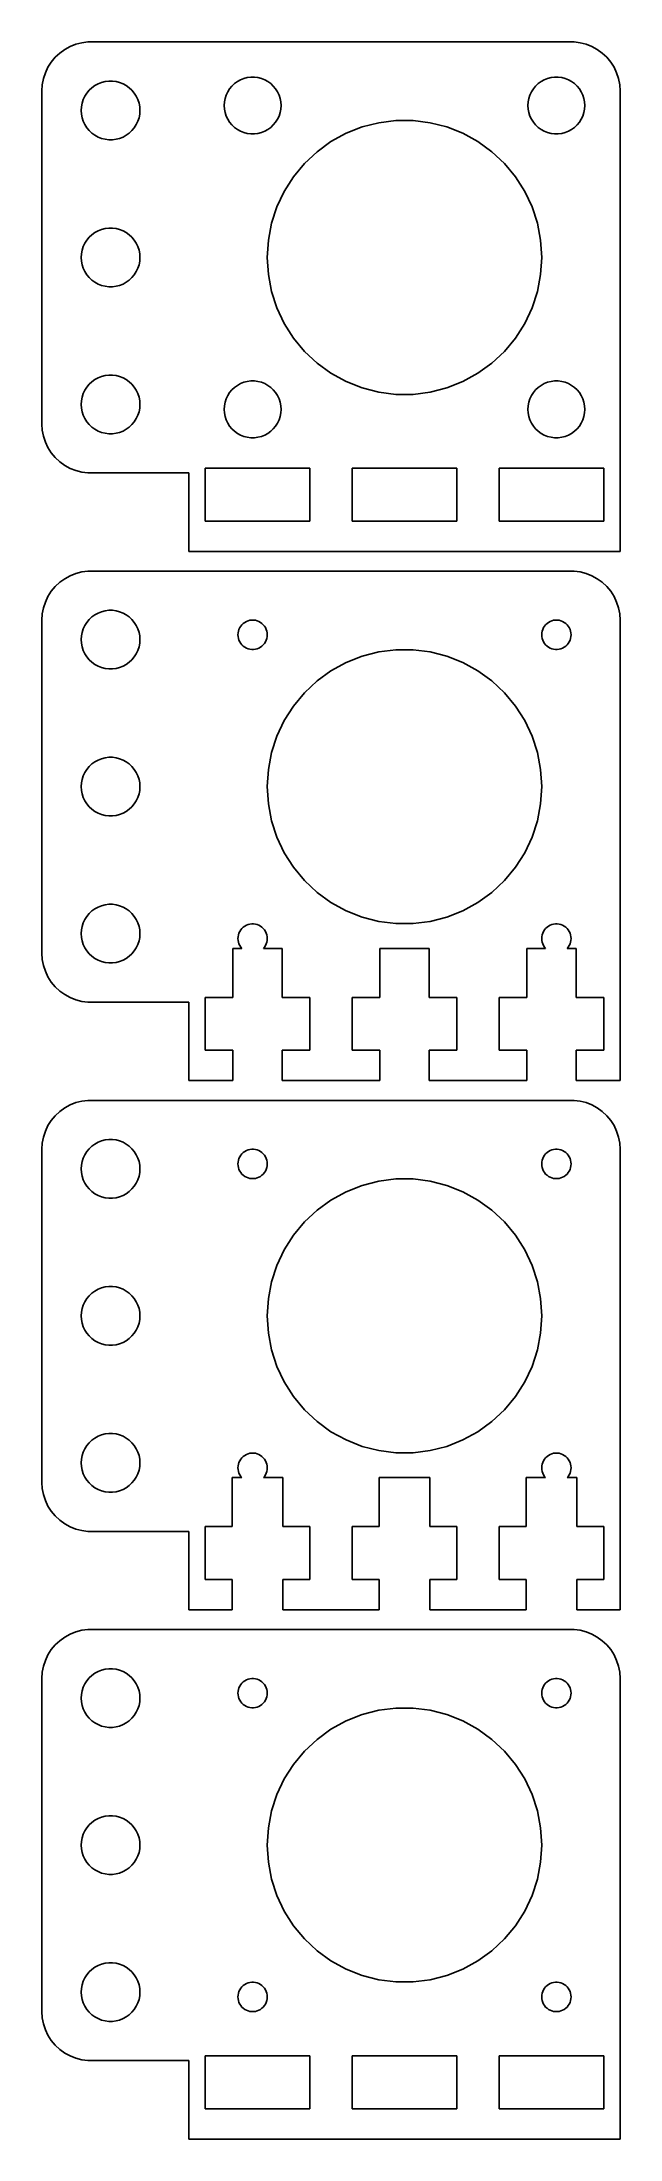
# Model space of a CAD drawing. Header units: metres. Extents: x -37 to 22, y -30 to 184.
import ezdxf

# ---------------------------------------------------------------- set-up
doc = ezdxf.new("R2010")
doc.units = ezdxf.units.M

msp = doc.modelspace()

# ---------------------------------------------------------------- linework, layer by layer
for p, q in [((-36.0451, 181.939), (-36.3815, 181.409)), ((-35.6448, 182.423), (-36.0451, 181.939)), ((-35.1871, 182.853), (-35.6448, 182.423)), ((-34.6791, 183.222), (-35.1871, 182.853)), ((-34.1289, 183.524), (-34.6791, 183.222)), ((-33.5451, 183.755), (-34.1289, 183.524)), ((-32.9369, 183.911), (-33.5451, 183.755)), ((-32.3139, 183.99), (-32.9369, 183.911)), ((17.3139, 183.99), (-32.3139, 183.99)), ((17.9369, 183.911), (17.3139, 183.99)), ((18.5451, 183.755), (17.9369, 183.911)), ((19.1289, 183.524), (18.5451, 183.755)), ((19.6791, 183.222), (19.1289, 183.524)), ((20.1871, 182.853), (19.6791, 183.222)), ((20.6448, 182.423), (20.1871, 182.853)), ((21.0451, 181.939), (20.6448, 182.423)), ((21.3815, 181.409), (21.0451, 181.939)), ((-36.8429, 180.243), (-36.9606, 179.627)), ((-36.6489, 180.841), (-36.8429, 180.243)), ((-36.3815, 181.409), (-36.6489, 180.841)), ((-31.2773, 179.714), (-30.927, 179.853)), ((-30.927, 179.853), (-30.5621, 179.947)), ((-30.5621, 179.947), (-30.1884, 179.994)), ((-30.1884, 179.994), (-29.8116, 179.994)), ((-29.8116, 179.994), (-29.4379, 179.947)), ((-29.4379, 179.947), (-29.0729, 179.853)), ((-29.0729, 179.853), (-28.7227, 179.714)), ((-17.3485, 179.734), (-17.0539, 179.949)), ((-17.0539, 179.949), (-16.7348, 180.124)), ((-16.7348, 180.124), (-16.3961, 180.258)), ((-16.3961, 180.258), (-16.0434, 180.349)), ((-16.0434, 180.349), (-15.6821, 180.394)), ((-15.6821, 180.394), (-15.3179, 180.394)), ((-15.3179, 180.394), (-14.9566, 180.349)), ((-14.9566, 180.349), (-14.6038, 180.258)), ((-14.6038, 180.258), (-14.2652, 180.124)), ((-14.2652, 180.124), (-13.9461, 179.949)), ((-13.9461, 179.949), (-13.6515, 179.734)), ((13.6515, 179.734), (13.9461, 179.949)), ((13.9461, 179.949), (14.2652, 180.124)), ((14.2652, 180.124), (14.6038, 180.258)), ((14.6038, 180.258), (14.9566, 180.349)), ((14.9566, 180.349), (15.3179, 180.394)), ((15.3179, 180.394), (15.6821, 180.394)), ((15.6821, 180.394), (16.0434, 180.349)), ((16.0434, 180.349), (16.3961, 180.258)), ((16.3961, 180.258), (16.7348, 180.124)), ((16.7348, 180.124), (17.0539, 179.949)), ((17.0539, 179.949), (17.3485, 179.734)), ((21.6489, 180.841), (21.3815, 181.409)), ((21.8429, 180.243), (21.6489, 180.841)), ((21.9606, 179.627), (21.8429, 180.243)), ((-36.9606, 179.627), (-37, 179)), ((-37, 179), (-37, 145)), ((-32.9763, 177.376), (-32.9057, 177.746)), ((-32.9057, 177.746), (-32.7893, 178.104)), ((-32.7893, 178.104), (-32.6289, 178.445)), ((-32.6289, 178.445), (-32.427, 178.763)), ((-32.427, 178.763), (-32.1869, 179.054)), ((-32.1869, 179.054), (-31.9123, 179.312)), ((-31.9123, 179.312), (-31.6075, 179.533)), ((-31.6075, 179.533), (-31.2773, 179.714)), ((-28.7227, 179.714), (-28.3925, 179.533)), ((-28.3925, 179.533), (-28.0877, 179.312)), ((-28.0877, 179.312), (-27.8131, 179.054)), ((-27.8131, 179.054), (-27.5729, 178.763)), ((-27.5729, 178.763), (-27.3711, 178.445)), ((-27.3711, 178.445), (-27.2107, 178.104)), ((-27.2107, 178.104), (-27.0942, 177.746)), ((-27.0942, 177.746), (-27.0237, 177.376)), ((-18.4, 177.5), (-18.3771, 177.863)), ((-18.3771, 177.863), (-18.3089, 178.221)), ((-18.3089, 178.221), (-18.1964, 178.568)), ((-18.1964, 178.568), (-18.0413, 178.897)), ((-18.0413, 178.897), (-17.8461, 179.205)), ((-17.8461, 179.205), (-17.614, 179.485)), ((-17.614, 179.485), (-17.3485, 179.734)), ((-13.6515, 179.734), (-13.386, 179.485)), ((-13.386, 179.485), (-13.1538, 179.205)), ((-13.1538, 179.205), (-12.9587, 178.897)), ((-12.9587, 178.897), (-12.8036, 178.568)), ((-12.8036, 178.568), (-12.6911, 178.221)), ((-12.6911, 178.221), (-12.6229, 177.863)), ((-12.6229, 177.863), (-12.6, 177.5)), ((12.6, 177.5), (12.6229, 177.863)), ((12.6229, 177.863), (12.6911, 178.221)), ((12.6911, 178.221), (12.8036, 178.568)), ((12.8036, 178.568), (12.9587, 178.897)), ((12.9587, 178.897), (13.1538, 179.205)), ((13.1538, 179.205), (13.386, 179.485)), ((13.386, 179.485), (13.6515, 179.734)), ((17.3485, 179.734), (17.614, 179.485)), ((17.614, 179.485), (17.8461, 179.205)), ((17.8461, 179.205), (18.0413, 178.897)), ((18.0413, 178.897), (18.1964, 178.568)), ((18.1964, 178.568), (18.3089, 178.221)), ((18.3089, 178.221), (18.3771, 177.863)), ((18.3771, 177.863), (18.4, 177.5)), ((22, 179), (21.9606, 179.627)), ((22, 132), (22, 179)), ((-33, 177), (-32.9763, 177.376)), ((-32.9763, 176.624), (-33, 177)), ((-32.9057, 176.254), (-32.9763, 176.624)), ((-32.7893, 175.896), (-32.9057, 176.254)), ((-32.6289, 175.555), (-32.7893, 175.896)), ((-32.427, 175.237), (-32.6289, 175.555)), ((-27.3711, 175.555), (-27.5729, 175.237)), ((-27.2107, 175.896), (-27.3711, 175.555)), ((-27.0942, 176.254), (-27.2107, 175.896)), ((-27.0237, 176.624), (-27.0942, 176.254)), ((-27.0237, 177.376), (-27, 177)), ((-27, 177), (-27.0237, 176.624)), ((-18.3771, 177.137), (-18.4, 177.5)), ((-18.3089, 176.779), (-18.3771, 177.137)), ((-18.1964, 176.432), (-18.3089, 176.779)), ((-18.0413, 176.103), (-18.1964, 176.432)), ((-17.8461, 175.795), (-18.0413, 176.103)), ((-17.614, 175.515), (-17.8461, 175.795)), ((-17.3485, 175.266), (-17.614, 175.515)), ((-13.386, 175.515), (-13.6515, 175.266)), ((-13.1538, 175.795), (-13.386, 175.515)), ((-12.9587, 176.103), (-13.1538, 175.795)), ((-12.8036, 176.432), (-12.9587, 176.103)), ((-12.6911, 176.779), (-12.8036, 176.432)), ((-12.6229, 177.137), (-12.6911, 176.779)), ((-12.6, 177.5), (-12.6229, 177.137)), ((-4.32623, 175.315), (-2.62334, 175.752)), ((-2.62334, 175.752), (-0.87906, 175.972)), ((-0.87906, 175.972), (0.87906, 175.972)), ((0.87906, 175.972), (2.62334, 175.752)), ((2.62334, 175.752), (4.32623, 175.315)), ((12.6229, 177.137), (12.6, 177.5)), ((12.6911, 176.779), (12.6229, 177.137)), ((12.8036, 176.432), (12.6911, 176.779)), ((12.9587, 176.103), (12.8036, 176.432)), ((13.1538, 175.795), (12.9587, 176.103)), ((13.386, 175.515), (13.1538, 175.795)), ((13.6515, 175.266), (13.386, 175.515)), ((17.614, 175.515), (17.3485, 175.266)), ((17.8461, 175.795), (17.614, 175.515)), ((18.0413, 176.103), (17.8461, 175.795)), ((18.1964, 176.432), (18.0413, 176.103)), ((18.3089, 176.779), (18.1964, 176.432)), ((18.3771, 177.137), (18.3089, 176.779)), ((18.4, 177.5), (18.3771, 177.137)), ((-32.1869, 174.946), (-32.427, 175.237)), ((-31.9123, 174.688), (-32.1869, 174.946)), ((-31.6075, 174.467), (-31.9123, 174.688)), ((-31.2773, 174.286), (-31.6075, 174.467)), ((-30.927, 174.147), (-31.2773, 174.286)), ((-30.5621, 174.053), (-30.927, 174.147)), ((-30.1884, 174.006), (-30.5621, 174.053)), ((-29.8116, 174.006), (-30.1884, 174.006)), ((-29.4379, 174.053), (-29.8116, 174.006)), ((-29.0729, 174.147), (-29.4379, 174.053)), ((-28.7227, 174.286), (-29.0729, 174.147)), ((-28.3925, 174.467), (-28.7227, 174.286)), ((-28.0877, 174.688), (-28.3925, 174.467)), ((-27.8131, 174.946), (-28.0877, 174.688)), ((-27.5729, 175.237), (-27.8131, 174.946)), ((-17.0539, 175.051), (-17.3485, 175.266)), ((-16.7348, 174.876), (-17.0539, 175.051)), ((-16.3961, 174.742), (-16.7348, 174.876)), ((-16.0434, 174.651), (-16.3961, 174.742)), ((-15.6821, 174.606), (-16.0434, 174.651)), ((-15.3179, 174.606), (-15.6821, 174.606)), ((-14.9566, 174.651), (-15.3179, 174.606)), ((-14.6038, 174.742), (-14.9566, 174.651)), ((-14.2652, 174.876), (-14.6038, 174.742)), ((-13.9461, 175.051), (-14.2652, 174.876)), ((-13.6515, 175.266), (-13.9461, 175.051)), ((-8.92393, 172.787), (-7.50157, 173.821)), ((-7.50157, 173.821), (-5.96091, 174.668)), ((-5.96091, 174.668), (-4.32623, 175.315)), ((4.32623, 175.315), (5.96091, 174.668)), ((5.96091, 174.668), (7.50157, 173.821)), ((7.50157, 173.821), (8.92393, 172.787)), ((13.9461, 175.051), (13.6515, 175.266)), ((14.2652, 174.876), (13.9461, 175.051)), ((14.6038, 174.742), (14.2652, 174.876)), ((14.9566, 174.651), (14.6038, 174.742)), ((15.3179, 174.606), (14.9566, 174.651)), ((15.6821, 174.606), (15.3179, 174.606)), ((16.0434, 174.651), (15.6821, 174.606)), ((16.3961, 174.742), (16.0434, 174.651)), ((16.7348, 174.876), (16.3961, 174.742)), ((17.0539, 175.051), (16.7348, 174.876)), ((17.3485, 175.266), (17.0539, 175.051)), ((-11.3262, 170.229), (-10.2056, 171.584)), ((-10.2056, 171.584), (-8.92393, 172.787)), ((8.92393, 172.787), (10.2056, 171.584)), ((10.2056, 171.584), (11.3262, 170.229)), ((-12.2683, 168.745), (-11.3262, 170.229)), ((11.3262, 170.229), (12.2683, 168.745)), ((-13.5602, 165.482), (-13.0169, 167.154)), ((-13.0169, 167.154), (-12.2683, 168.745)), ((12.2683, 168.745), (13.0169, 167.154)), ((13.0169, 167.154), (13.5602, 165.482)), ((-31.2773, 164.714), (-30.927, 164.853)), ((-30.927, 164.853), (-30.5621, 164.947)), ((-30.5621, 164.947), (-30.1884, 164.994)), ((-30.1884, 164.994), (-29.8116, 164.994)), ((-29.8116, 164.994), (-29.4379, 164.947)), ((-29.4379, 164.947), (-29.0729, 164.853)), ((-29.0729, 164.853), (-28.7227, 164.714)), ((-13.8896, 163.755), (-13.5602, 165.482)), ((13.5602, 165.482), (13.8896, 163.755)), ((-32.9763, 162.376), (-32.9057, 162.746)), ((-32.9057, 162.746), (-32.7893, 163.104)), ((-32.7893, 163.104), (-32.6289, 163.445)), ((-32.6289, 163.445), (-32.427, 163.763)), ((-32.427, 163.763), (-32.1869, 164.054)), ((-32.1869, 164.054), (-31.9123, 164.312)), ((-31.9123, 164.312), (-31.6075, 164.533)), ((-31.6075, 164.533), (-31.2773, 164.714)), ((-28.7227, 164.714), (-28.3925, 164.533)), ((-28.3925, 164.533), (-28.0877, 164.312)), ((-28.0877, 164.312), (-27.8131, 164.054)), ((-27.8131, 164.054), (-27.5729, 163.763)), ((-27.5729, 163.763), (-27.3711, 163.445)), ((-27.3711, 163.445), (-27.2107, 163.104)), ((-27.2107, 163.104), (-27.0942, 162.746)), ((-27.0942, 162.746), (-27.0237, 162.376)), ((-14, 162), (-13.8896, 163.755)), ((13.8896, 163.755), (14, 162)), ((-33, 162), (-32.9763, 162.376)), ((-32.9763, 161.624), (-33, 162)), ((-32.9057, 161.254), (-32.9763, 161.624)), ((-32.7893, 160.896), (-32.9057, 161.254)), ((-32.6289, 160.555), (-32.7893, 160.896)), ((-32.427, 160.237), (-32.6289, 160.555)), ((-27.3711, 160.555), (-27.5729, 160.237)), ((-27.2107, 160.896), (-27.3711, 160.555)), ((-27.0942, 161.254), (-27.2107, 160.896)), ((-27.0237, 161.624), (-27.0942, 161.254)), ((-27.0237, 162.376), (-27, 162)), ((-27, 162), (-27.0237, 161.624)), ((-13.8896, 160.245), (-14, 162)), ((14, 162), (13.8896, 160.245)), ((-32.1869, 159.946), (-32.427, 160.237)), ((-31.9123, 159.688), (-32.1869, 159.946)), ((-31.6075, 159.467), (-31.9123, 159.688)), ((-31.2773, 159.286), (-31.6075, 159.467)), ((-30.927, 159.147), (-31.2773, 159.286)), ((-30.5621, 159.053), (-30.927, 159.147)), ((-30.1884, 159.006), (-30.5621, 159.053)), ((-29.8116, 159.006), (-30.1884, 159.006)), ((-29.4379, 159.053), (-29.8116, 159.006)), ((-29.0729, 159.147), (-29.4379, 159.053)), ((-28.7227, 159.286), (-29.0729, 159.147)), ((-28.3925, 159.467), (-28.7227, 159.286)), ((-28.0877, 159.688), (-28.3925, 159.467)), ((-27.8131, 159.946), (-28.0877, 159.688)), ((-27.5729, 160.237), (-27.8131, 159.946)), ((-13.5602, 158.518), (-13.8896, 160.245)), ((-13.0169, 156.846), (-13.5602, 158.518)), ((13.5602, 158.518), (13.0169, 156.846)), ((13.8896, 160.245), (13.5602, 158.518)), ((-12.2683, 155.255), (-13.0169, 156.846)), ((13.0169, 156.846), (12.2683, 155.255)), ((-11.3262, 153.771), (-12.2683, 155.255)), ((12.2683, 155.255), (11.3262, 153.771)), ((-10.2056, 152.416), (-11.3262, 153.771)), ((-8.92393, 151.213), (-10.2056, 152.416)), ((10.2056, 152.416), (8.92393, 151.213)), ((11.3262, 153.771), (10.2056, 152.416)), ((-31.2773, 149.714), (-30.927, 149.853)), ((-30.927, 149.853), (-30.5621, 149.947)), ((-30.5621, 149.947), (-30.1884, 149.994)), ((-30.1884, 149.994), (-29.8116, 149.994)), ((-29.8116, 149.994), (-29.4379, 149.947)), ((-29.4379, 149.947), (-29.0729, 149.853)), ((-29.0729, 149.853), (-28.7227, 149.714)), ((-7.50157, 150.179), (-8.92393, 151.213)), ((-5.96091, 149.332), (-7.50157, 150.179)), ((7.50157, 150.179), (5.96091, 149.332)), ((8.92393, 151.213), (7.50157, 150.179)), ((-32.9763, 147.376), (-32.9057, 147.746)), ((-32.9057, 147.746), (-32.7893, 148.104)), ((-32.7893, 148.104), (-32.6289, 148.445)), ((-32.6289, 148.445), (-32.427, 148.763)), ((-32.427, 148.763), (-32.1869, 149.054)), ((-32.1869, 149.054), (-31.9123, 149.312)), ((-31.9123, 149.312), (-31.6075, 149.533)), ((-31.6075, 149.533), (-31.2773, 149.714)), ((-28.7227, 149.714), (-28.3925, 149.533)), ((-28.3925, 149.533), (-28.0877, 149.312)), ((-28.0877, 149.312), (-27.8131, 149.054)), ((-27.8131, 149.054), (-27.5729, 148.763)), ((-27.5729, 148.763), (-27.3711, 148.445)), ((-27.3711, 148.445), (-27.2107, 148.104)), ((-27.2107, 148.104), (-27.0942, 147.746)), ((-27.0942, 147.746), (-27.0237, 147.376)), ((-18.1964, 147.568), (-18.0413, 147.897)), ((-18.0413, 147.897), (-17.8461, 148.205)), ((-17.8461, 148.205), (-17.614, 148.485)), ((-17.614, 148.485), (-17.3485, 148.734)), ((-17.3485, 148.734), (-17.0539, 148.949)), ((-17.0539, 148.949), (-16.7348, 149.124)), ((-16.7348, 149.124), (-16.3961, 149.258)), ((-16.3961, 149.258), (-16.0434, 149.349)), ((-16.0434, 149.349), (-15.6821, 149.394)), ((-15.6821, 149.394), (-15.3179, 149.394)), ((-15.3179, 149.394), (-14.9566, 149.349)), ((-14.9566, 149.349), (-14.6038, 149.258)), ((-14.6038, 149.258), (-14.2652, 149.124)), ((-14.2652, 149.124), (-13.9461, 148.949)), ((-13.9461, 148.949), (-13.6515, 148.734)), ((-13.6515, 148.734), (-13.386, 148.485)), ((-13.386, 148.485), (-13.1538, 148.205)), ((-13.1538, 148.205), (-12.9587, 147.897)), ((-12.9587, 147.897), (-12.8036, 147.568)), ((-4.32623, 148.685), (-5.96091, 149.332)), ((-2.62334, 148.248), (-4.32623, 148.685)), ((-0.87906, 148.028), (-2.62334, 148.248)), ((0.87906, 148.028), (-0.87906, 148.028)), ((2.62334, 148.248), (0.87906, 148.028)), ((4.32623, 148.685), (2.62334, 148.248)), ((5.96091, 149.332), (4.32623, 148.685)), ((12.8036, 147.568), (12.9587, 147.897)), ((12.9587, 147.897), (13.1538, 148.205)), ((13.1538, 148.205), (13.386, 148.485)), ((13.386, 148.485), (13.6515, 148.734)), ((13.6515, 148.734), (13.9461, 148.949)), ((13.9461, 148.949), (14.2652, 149.124)), ((14.2652, 149.124), (14.6038, 149.258)), ((14.6038, 149.258), (14.9566, 149.349)), ((14.9566, 149.349), (15.3179, 149.394)), ((15.3179, 149.394), (15.6821, 149.394)), ((15.6821, 149.394), (16.0434, 149.349)), ((16.0434, 149.349), (16.3961, 149.258)), ((16.3961, 149.258), (16.7348, 149.124)), ((16.7348, 149.124), (17.0539, 148.949)), ((17.0539, 148.949), (17.3485, 148.734)), ((17.3485, 148.734), (17.614, 148.485)), ((17.614, 148.485), (17.8461, 148.205)), ((17.8461, 148.205), (18.0413, 147.897)), ((18.0413, 147.897), (18.1964, 147.568)), ((-33, 147), (-32.9763, 147.376)), ((-32.9763, 146.624), (-33, 147)), ((-32.9057, 146.254), (-32.9763, 146.624)), ((-32.7893, 145.896), (-32.9057, 146.254)), ((-32.6289, 145.555), (-32.7893, 145.896)), ((-32.427, 145.237), (-32.6289, 145.555)), ((-27.3711, 145.555), (-27.5729, 145.237)), ((-27.2107, 145.896), (-27.3711, 145.555)), ((-27.0942, 146.254), (-27.2107, 145.896)), ((-27.0237, 146.624), (-27.0942, 146.254)), ((-27.0237, 147.376), (-27, 147)), ((-27, 147), (-27.0237, 146.624)), ((-18.4, 146.5), (-18.3771, 146.863)), ((-18.3771, 146.137), (-18.4, 146.5)), ((-18.3771, 146.863), (-18.3089, 147.221)), ((-18.3089, 145.779), (-18.3771, 146.137)), ((-18.3089, 147.221), (-18.1964, 147.568)), ((-18.1964, 145.432), (-18.3089, 145.779)), ((-12.8036, 147.568), (-12.6911, 147.221)), ((-12.6911, 145.779), (-12.8036, 145.432)), ((-12.6911, 147.221), (-12.6229, 146.863)), ((-12.6229, 146.137), (-12.6911, 145.779)), ((-12.6229, 146.863), (-12.6, 146.5)), ((-12.6, 146.5), (-12.6229, 146.137)), ((12.6, 146.5), (12.6229, 146.863)), ((12.6229, 146.137), (12.6, 146.5)), ((12.6229, 146.863), (12.6911, 147.221)), ((12.6911, 145.779), (12.6229, 146.137)), ((12.6911, 147.221), (12.8036, 147.568)), ((12.8036, 145.432), (12.6911, 145.779)), ((18.1964, 147.568), (18.3089, 147.221)), ((18.3089, 145.779), (18.1964, 145.432)), ((18.3089, 147.221), (18.3771, 146.863)), ((18.3771, 146.137), (18.3089, 145.779)), ((18.3771, 146.863), (18.4, 146.5)), ((18.4, 146.5), (18.3771, 146.137)), ((-37, 145), (-36.9606, 144.373)), ((-36.9606, 144.373), (-36.8429, 143.757)), ((-36.8429, 143.757), (-36.6489, 143.159)), ((-32.1869, 144.946), (-32.427, 145.237)), ((-31.9123, 144.688), (-32.1869, 144.946)), ((-31.6075, 144.467), (-31.9123, 144.688)), ((-31.2773, 144.286), (-31.6075, 144.467)), ((-30.927, 144.147), (-31.2773, 144.286)), ((-30.5621, 144.053), (-30.927, 144.147)), ((-30.1884, 144.006), (-30.5621, 144.053)), ((-29.8116, 144.006), (-30.1884, 144.006)), ((-29.4379, 144.053), (-29.8116, 144.006)), ((-29.0729, 144.147), (-29.4379, 144.053)), ((-28.7227, 144.286), (-29.0729, 144.147)), ((-28.3925, 144.467), (-28.7227, 144.286)), ((-28.0877, 144.688), (-28.3925, 144.467)), ((-27.8131, 144.946), (-28.0877, 144.688)), ((-27.5729, 145.237), (-27.8131, 144.946)), ((-18.0413, 145.103), (-18.1964, 145.432)), ((-17.8461, 144.795), (-18.0413, 145.103)), ((-17.614, 144.515), (-17.8461, 144.795)), ((-17.3485, 144.266), (-17.614, 144.515)), ((-17.0539, 144.051), (-17.3485, 144.266)), ((-16.7348, 143.876), (-17.0539, 144.051)), ((-16.3961, 143.742), (-16.7348, 143.876)), ((-16.0434, 143.651), (-16.3961, 143.742)), ((-15.6821, 143.606), (-16.0434, 143.651)), ((-15.3179, 143.606), (-15.6821, 143.606)), ((-14.9566, 143.651), (-15.3179, 143.606)), ((-14.6038, 143.742), (-14.9566, 143.651)), ((-14.2652, 143.876), (-14.6038, 143.742)), ((-13.9461, 144.051), (-14.2652, 143.876)), ((-13.6515, 144.266), (-13.9461, 144.051)), ((-13.386, 144.515), (-13.6515, 144.266)), ((-13.1538, 144.795), (-13.386, 144.515)), ((-12.9587, 145.103), (-13.1538, 144.795)), ((-12.8036, 145.432), (-12.9587, 145.103)), ((12.9587, 145.103), (12.8036, 145.432)), ((13.1538, 144.795), (12.9587, 145.103)), ((13.386, 144.515), (13.1538, 144.795)), ((13.6515, 144.266), (13.386, 144.515)), ((13.9461, 144.051), (13.6515, 144.266)), ((14.2652, 143.876), (13.9461, 144.051)), ((14.6038, 143.742), (14.2652, 143.876)), ((14.9566, 143.651), (14.6038, 143.742)), ((15.3179, 143.606), (14.9566, 143.651)), ((15.6821, 143.606), (15.3179, 143.606)), ((16.0434, 143.651), (15.6821, 143.606)), ((16.3961, 143.742), (16.0434, 143.651)), ((16.7348, 143.876), (16.3961, 143.742)), ((17.0539, 144.051), (16.7348, 143.876)), ((17.3485, 144.266), (17.0539, 144.051)), ((17.614, 144.515), (17.3485, 144.266)), ((17.8461, 144.795), (17.614, 144.515)), ((18.0413, 145.103), (17.8461, 144.795)), ((18.1964, 145.432), (18.0413, 145.103)), ((-36.6489, 143.159), (-36.3815, 142.591)), ((-36.3815, 142.591), (-36.0451, 142.061)), ((-36.0451, 142.061), (-35.6448, 141.577)), ((-35.6448, 141.577), (-35.1871, 141.147)), ((-35.1871, 141.147), (-34.6791, 140.778)), ((-34.6791, 140.778), (-34.1289, 140.476)), ((-34.1289, 140.476), (-33.5451, 140.245)), ((-33.5451, 140.245), (-32.9369, 140.089)), ((-32.9369, 140.089), (-32.3139, 140.01)), ((-32.3139, 140.01), (-22, 140.01)), ((-22, 140.01), (-22, 132)), ((-20.3466, 135.1), (-20.3466, 140.5)), ((-20.3466, 140.5), (-9.65337, 140.5)), ((-9.65337, 140.5), (-9.65337, 135.1)), ((-5.34662, 135.1), (-5.34662, 140.5)), ((-5.34662, 140.5), (5.34662, 140.5)), ((5.34662, 140.5), (5.34662, 135.1)), ((9.65337, 135.1), (9.65337, 140.5)), ((9.65337, 140.5), (20.3466, 140.5)), ((20.3466, 140.5), (20.3466, 135.1)), ((-9.65337, 135.1), (-20.3466, 135.1)), ((5.34662, 135.1), (-5.34662, 135.1)), ((20.3466, 135.1), (9.65337, 135.1)), ((-22, 132), (22, 132)), ((-35.6448, 128.423), (-36.0451, 127.939)), ((-35.1871, 128.853), (-35.6448, 128.423)), ((-34.6791, 129.222), (-35.1871, 128.853)), ((-34.1289, 129.524), (-34.6791, 129.222)), ((-33.5451, 129.755), (-34.1289, 129.524)), ((-32.9369, 129.911), (-33.5451, 129.755)), ((-32.3139, 129.99), (-32.9369, 129.911)), ((17.3139, 129.99), (-32.3139, 129.99)), ((17.9369, 129.911), (17.3139, 129.99)), ((18.5451, 129.755), (17.9369, 129.911)), ((19.1289, 129.524), (18.5451, 129.755)), ((19.6791, 129.222), (19.1289, 129.524)), ((20.1871, 128.853), (19.6791, 129.222)), ((20.6448, 128.423), (20.1871, 128.853)), ((21.0451, 127.939), (20.6448, 128.423)), ((-36.6489, 126.841), (-36.8429, 126.243)), ((-36.3815, 127.409), (-36.6489, 126.841)), ((-36.0451, 127.939), (-36.3815, 127.409)), ((21.3815, 127.409), (21.0451, 127.939)), ((21.6489, 126.841), (21.3815, 127.409)), ((21.8429, 126.243), (21.6489, 126.841)), ((-36.9606, 125.627), (-37, 125)), ((-37, 125), (-37, 91)), ((-36.8429, 126.243), (-36.9606, 125.627)), ((-32.7893, 124.104), (-32.6289, 124.445)), ((-32.6289, 124.445), (-32.427, 124.763)), ((-32.427, 124.763), (-32.1869, 125.054)), ((-32.1869, 125.054), (-31.9123, 125.312)), ((-31.9123, 125.312), (-31.6075, 125.533)), ((-31.6075, 125.533), (-31.2773, 125.714)), ((-31.2773, 125.714), (-30.927, 125.853)), ((-30.927, 125.853), (-30.5621, 125.947)), ((-30.5621, 125.947), (-30.1884, 125.994)), ((-30.1884, 125.994), (-29.8116, 125.994)), ((-29.8116, 125.994), (-29.4379, 125.947)), ((-29.4379, 125.947), (-29.0729, 125.853)), ((-29.0729, 125.853), (-28.7227, 125.714)), ((-28.7227, 125.714), (-28.3925, 125.533)), ((-28.3925, 125.533), (-28.0877, 125.312)), ((-28.0877, 125.312), (-27.8131, 125.054)), ((-27.8131, 125.054), (-27.5729, 124.763)), ((-27.5729, 124.763), (-27.3711, 124.445)), ((-27.3711, 124.445), (-27.2107, 124.104)), ((-16.8947, 124.052), (-16.8145, 124.223)), ((-16.8145, 124.223), (-16.7135, 124.382)), ((-16.7135, 124.382), (-16.5934, 124.527)), ((-16.5934, 124.527), (-16.4561, 124.656)), ((-16.4561, 124.656), (-16.3037, 124.766)), ((-16.3037, 124.766), (-16.1387, 124.857)), ((-16.1387, 124.857), (-15.9635, 124.927)), ((-15.9635, 124.927), (-15.7811, 124.973)), ((-15.7811, 124.973), (-15.5942, 124.997)), ((-15.5942, 124.997), (-15.4058, 124.997)), ((-15.4058, 124.997), (-15.2189, 124.973)), ((-15.2189, 124.973), (-15.0365, 124.927)), ((-15.0365, 124.927), (-14.8613, 124.857)), ((-14.8613, 124.857), (-14.6963, 124.766)), ((-14.6963, 124.766), (-14.5439, 124.656)), ((-14.5439, 124.656), (-14.4065, 124.527)), ((-14.4065, 124.527), (-14.2865, 124.382)), ((-14.2865, 124.382), (-14.1855, 124.223)), ((-14.1855, 124.223), (-14.1053, 124.052)), ((14.1053, 124.052), (14.1855, 124.223)), ((14.1855, 124.223), (14.2865, 124.382)), ((14.2865, 124.382), (14.4065, 124.527)), ((14.4065, 124.527), (14.5439, 124.656)), ((14.5439, 124.656), (14.6963, 124.766)), ((14.6963, 124.766), (14.8613, 124.857)), ((14.8613, 124.857), (15.0365, 124.927)), ((15.0365, 124.927), (15.2189, 124.973)), ((15.2189, 124.973), (15.4058, 124.997)), ((15.4058, 124.997), (15.5942, 124.997)), ((15.5942, 124.997), (15.7811, 124.973)), ((15.7811, 124.973), (15.9635, 124.927)), ((15.9635, 124.927), (16.1387, 124.857)), ((16.1387, 124.857), (16.3037, 124.766)), ((16.3037, 124.766), (16.4561, 124.656)), ((16.4561, 124.656), (16.5934, 124.527)), ((16.5934, 124.527), (16.7135, 124.382)), ((16.7135, 124.382), (16.8145, 124.223)), ((16.8145, 124.223), (16.8947, 124.052)), ((21.9606, 125.627), (21.8429, 126.243)), ((22, 125), (21.9606, 125.627)), ((22, 78), (22, 125)), ((-33, 123), (-32.9763, 123.376)), ((-32.9763, 122.624), (-33, 123)), ((-32.9763, 123.376), (-32.9057, 123.746)), ((-32.9057, 122.254), (-32.9763, 122.624)), ((-32.9057, 123.746), (-32.7893, 124.104)), ((-32.7893, 121.896), (-32.9057, 122.254)), ((-27.2107, 124.104), (-27.0942, 123.746)), ((-27.0942, 122.254), (-27.2107, 121.896)), ((-27.0942, 123.746), (-27.0237, 123.376)), ((-27.0237, 122.624), (-27.0942, 122.254)), ((-27.0237, 123.376), (-27, 123)), ((-27, 123), (-27.0237, 122.624)), ((-17, 123.5), (-16.9882, 123.688)), ((-16.9882, 123.312), (-17, 123.5)), ((-16.9882, 123.688), (-16.9529, 123.873)), ((-16.9529, 123.127), (-16.9882, 123.312)), ((-16.9529, 123.873), (-16.8947, 124.052)), ((-16.8947, 122.948), (-16.9529, 123.127)), ((-16.8145, 122.777), (-16.8947, 122.948)), ((-16.7135, 122.618), (-16.8145, 122.777)), ((-16.5934, 122.473), (-16.7135, 122.618)), ((-16.4561, 122.344), (-16.5934, 122.473)), ((-16.3037, 122.234), (-16.4561, 122.344)), ((-16.1387, 122.143), (-16.3037, 122.234)), ((-15.9635, 122.073), (-16.1387, 122.143)), ((-15.7811, 122.027), (-15.9635, 122.073)), ((-15.5942, 122.003), (-15.7811, 122.027)), ((-15.4058, 122.003), (-15.5942, 122.003)), ((-15.2189, 122.027), (-15.4058, 122.003)), ((-15.0365, 122.073), (-15.2189, 122.027)), ((-14.8613, 122.143), (-15.0365, 122.073)), ((-14.6963, 122.234), (-14.8613, 122.143)), ((-14.5439, 122.344), (-14.6963, 122.234)), ((-14.4065, 122.473), (-14.5439, 122.344)), ((-14.2865, 122.618), (-14.4065, 122.473)), ((-14.1855, 122.777), (-14.2865, 122.618)), ((-14.1053, 122.948), (-14.1855, 122.777)), ((-14.1053, 124.052), (-14.0471, 123.873)), ((-14.0471, 123.127), (-14.1053, 122.948)), ((-14.0471, 123.873), (-14.0118, 123.688)), ((-14.0118, 123.312), (-14.0471, 123.127)), ((-14.0118, 123.688), (-14, 123.5)), ((-14, 123.5), (-14.0118, 123.312)), ((14, 123.5), (14.0118, 123.688)), ((14.0118, 123.312), (14, 123.5)), ((14.0118, 123.688), (14.0471, 123.873)), ((14.0471, 123.127), (14.0118, 123.312)), ((14.0471, 123.873), (14.1053, 124.052)), ((14.1053, 122.948), (14.0471, 123.127)), ((14.1855, 122.777), (14.1053, 122.948)), ((14.2865, 122.618), (14.1855, 122.777)), ((14.4065, 122.473), (14.2865, 122.618)), ((14.5439, 122.344), (14.4065, 122.473)), ((14.6963, 122.234), (14.5439, 122.344)), ((14.8613, 122.143), (14.6963, 122.234)), ((15.0365, 122.073), (14.8613, 122.143)), ((15.2189, 122.027), (15.0365, 122.073)), ((15.4058, 122.003), (15.2189, 122.027)), ((15.5942, 122.003), (15.4058, 122.003)), ((15.7811, 122.027), (15.5942, 122.003)), ((15.9635, 122.073), (15.7811, 122.027)), ((16.1387, 122.143), (15.9635, 122.073)), ((16.3037, 122.234), (16.1387, 122.143)), ((16.4561, 122.344), (16.3037, 122.234)), ((16.5934, 122.473), (16.4561, 122.344)), ((16.7135, 122.618), (16.5934, 122.473)), ((16.8145, 122.777), (16.7135, 122.618)), ((16.8947, 122.948), (16.8145, 122.777)), ((16.8947, 124.052), (16.9529, 123.873)), ((16.9529, 123.127), (16.8947, 122.948)), ((16.9529, 123.873), (16.9882, 123.688)), ((16.9882, 123.312), (16.9529, 123.127)), ((16.9882, 123.688), (17, 123.5)), ((17, 123.5), (16.9882, 123.312)), ((-32.6289, 121.555), (-32.7893, 121.896)), ((-32.427, 121.237), (-32.6289, 121.555)), ((-32.1869, 120.946), (-32.427, 121.237)), ((-31.9123, 120.688), (-32.1869, 120.946)), ((-31.6075, 120.467), (-31.9123, 120.688)), ((-31.2773, 120.286), (-31.6075, 120.467)), ((-30.927, 120.147), (-31.2773, 120.286)), ((-30.5621, 120.053), (-30.927, 120.147)), ((-30.1884, 120.006), (-30.5621, 120.053)), ((-29.8116, 120.006), (-30.1884, 120.006)), ((-29.4379, 120.053), (-29.8116, 120.006)), ((-29.0729, 120.147), (-29.4379, 120.053)), ((-28.7227, 120.286), (-29.0729, 120.147)), ((-28.3925, 120.467), (-28.7227, 120.286)), ((-28.0877, 120.688), (-28.3925, 120.467)), ((-27.8131, 120.946), (-28.0877, 120.688)), ((-27.5729, 121.237), (-27.8131, 120.946)), ((-27.3711, 121.555), (-27.5729, 121.237)), ((-27.2107, 121.896), (-27.3711, 121.555)), ((-7.50157, 119.821), (-5.96091, 120.668)), ((-5.96091, 120.668), (-4.32623, 121.315)), ((-4.32623, 121.315), (-2.62334, 121.752)), ((-2.62334, 121.752), (-0.87906, 121.972)), ((-0.87906, 121.972), (0.87906, 121.972)), ((0.87906, 121.972), (2.62334, 121.752)), ((2.62334, 121.752), (4.32623, 121.315)), ((4.32623, 121.315), (5.96091, 120.668)), ((5.96091, 120.668), (7.50157, 119.821)), ((-10.2056, 117.584), (-8.92393, 118.787)), ((-8.92393, 118.787), (-7.50157, 119.821)), ((7.50157, 119.821), (8.92393, 118.787)), ((8.92393, 118.787), (10.2056, 117.584)), ((-12.2683, 114.745), (-11.3262, 116.229)), ((-11.3262, 116.229), (-10.2056, 117.584)), ((10.2056, 117.584), (11.3262, 116.229)), ((11.3262, 116.229), (12.2683, 114.745)), ((-13.0169, 113.154), (-12.2683, 114.745)), ((12.2683, 114.745), (13.0169, 113.154)), ((-13.8896, 109.755), (-13.5602, 111.482)), ((-13.5602, 111.482), (-13.0169, 113.154)), ((13.0169, 113.154), (13.5602, 111.482)), ((13.5602, 111.482), (13.8896, 109.755)), ((-32.7893, 109.104), (-32.6289, 109.445)), ((-32.6289, 109.445), (-32.427, 109.763)), ((-32.427, 109.763), (-32.1869, 110.054)), ((-32.1869, 110.054), (-31.9123, 110.312)), ((-31.9123, 110.312), (-31.6075, 110.533)), ((-31.6075, 110.533), (-31.2773, 110.714)), ((-31.2773, 110.714), (-30.927, 110.853)), ((-30.927, 110.853), (-30.5621, 110.947)), ((-30.5621, 110.947), (-30.1884, 110.994)), ((-30.1884, 110.994), (-29.8116, 110.994)), ((-29.8116, 110.994), (-29.4379, 110.947)), ((-29.4379, 110.947), (-29.0729, 110.853)), ((-29.0729, 110.853), (-28.7227, 110.714)), ((-28.7227, 110.714), (-28.3925, 110.533)), ((-28.3925, 110.533), (-28.0877, 110.312)), ((-28.0877, 110.312), (-27.8131, 110.054)), ((-27.8131, 110.054), (-27.5729, 109.763)), ((-27.5729, 109.763), (-27.3711, 109.445)), ((-27.3711, 109.445), (-27.2107, 109.104)), ((-14, 108), (-13.8896, 109.755)), ((13.8896, 109.755), (14, 108)), ((-33, 108), (-32.9763, 108.376)), ((-32.9763, 107.624), (-33, 108)), ((-32.9763, 108.376), (-32.9057, 108.746)), ((-32.9057, 107.254), (-32.9763, 107.624)), ((-32.9057, 108.746), (-32.7893, 109.104)), ((-32.7893, 106.896), (-32.9057, 107.254)), ((-27.2107, 109.104), (-27.0942, 108.746)), ((-27.0942, 107.254), (-27.2107, 106.896)), ((-27.0942, 108.746), (-27.0237, 108.376)), ((-27.0237, 107.624), (-27.0942, 107.254)), ((-27.0237, 108.376), (-27, 108)), ((-27, 108), (-27.0237, 107.624)), ((-13.8896, 106.245), (-14, 108)), ((14, 108), (13.8896, 106.245)), ((-32.6289, 106.555), (-32.7893, 106.896)), ((-32.427, 106.237), (-32.6289, 106.555)), ((-32.1869, 105.946), (-32.427, 106.237)), ((-31.9123, 105.688), (-32.1869, 105.946)), ((-31.6075, 105.467), (-31.9123, 105.688)), ((-31.2773, 105.286), (-31.6075, 105.467)), ((-30.927, 105.147), (-31.2773, 105.286)), ((-30.5621, 105.053), (-30.927, 105.147)), ((-30.1884, 105.006), (-30.5621, 105.053)), ((-29.8116, 105.006), (-30.1884, 105.006)), ((-29.4379, 105.053), (-29.8116, 105.006)), ((-29.0729, 105.147), (-29.4379, 105.053)), ((-28.7227, 105.286), (-29.0729, 105.147)), ((-28.3925, 105.467), (-28.7227, 105.286)), ((-28.0877, 105.688), (-28.3925, 105.467)), ((-27.8131, 105.946), (-28.0877, 105.688)), ((-27.5729, 106.237), (-27.8131, 105.946)), ((-27.3711, 106.555), (-27.5729, 106.237)), ((-27.2107, 106.896), (-27.3711, 106.555)), ((-13.5602, 104.518), (-13.8896, 106.245)), ((13.8896, 106.245), (13.5602, 104.518)), ((-13.0169, 102.846), (-13.5602, 104.518)), ((-12.2683, 101.255), (-13.0169, 102.846)), ((13.0169, 102.846), (12.2683, 101.255)), ((13.5602, 104.518), (13.0169, 102.846)), ((-11.3262, 99.771), (-12.2683, 101.255)), ((12.2683, 101.255), (11.3262, 99.771)), ((-10.2056, 98.4164), (-11.3262, 99.771)), ((11.3262, 99.771), (10.2056, 98.4164)), ((-8.92393, 97.2128), (-10.2056, 98.4164)), ((-7.50157, 96.1794), (-8.92393, 97.2128)), ((8.92393, 97.2128), (7.50157, 96.1794)), ((10.2056, 98.4164), (8.92393, 97.2128)), ((-32.7893, 94.1044), (-32.6289, 94.4453)), ((-32.6289, 94.4453), (-32.427, 94.7634)), ((-32.427, 94.7634), (-32.1869, 95.0536)), ((-32.1869, 95.0536), (-31.9123, 95.3116)), ((-31.9123, 95.3116), (-31.6075, 95.533)), ((-31.6075, 95.533), (-31.2773, 95.7145)), ((-31.2773, 95.7145), (-30.927, 95.8532)), ((-30.927, 95.8532), (-30.5621, 95.9469)), ((-30.5621, 95.9469), (-30.1884, 95.9941)), ((-30.1884, 95.9941), (-29.8116, 95.9941)), ((-29.8116, 95.9941), (-29.4379, 95.9469)), ((-29.4379, 95.9469), (-29.0729, 95.8532)), ((-29.0729, 95.8532), (-28.7227, 95.7145)), ((-28.7227, 95.7145), (-28.3925, 95.533)), ((-28.3925, 95.533), (-28.0877, 95.3116)), ((-28.0877, 95.3116), (-27.8131, 95.0536)), ((-27.8131, 95.0536), (-27.5729, 94.7634)), ((-27.5729, 94.7634), (-27.3711, 94.4453)), ((-27.3711, 94.4453), (-27.2107, 94.1044)), ((-5.96091, 95.3324), (-7.50157, 96.1794)), ((-4.32623, 94.6852), (-5.96091, 95.3324)), ((-2.62334, 94.248), (-4.32623, 94.6852)), ((-0.87906, 94.0276), (-2.62334, 94.248)), ((2.62334, 94.248), (0.87906, 94.0276)), ((4.32623, 94.6852), (2.62334, 94.248)), ((5.96091, 95.3324), (4.32623, 94.6852)), ((7.50157, 96.1794), (5.96091, 95.3324)), ((-33, 93), (-32.9763, 93.376)), ((-32.9763, 92.624), (-33, 93)), ((-32.9763, 93.376), (-32.9057, 93.7461)), ((-32.9057, 92.2539), (-32.9763, 92.624)), ((-32.9057, 93.7461), (-32.7893, 94.1044)), ((-32.7893, 91.8956), (-32.9057, 92.2539)), ((-27.2107, 94.1044), (-27.0942, 93.7461)), ((-27.0942, 92.2539), (-27.2107, 91.8956)), ((-27.0942, 93.7461), (-27.0237, 93.376)), ((-27.0237, 92.624), (-27.0942, 92.2539)), ((-27.0237, 93.376), (-27, 93)), ((-27, 93), (-27.0237, 92.624)), ((-17, 92.5), (-16.9882, 92.688)), ((-16.9882, 92.312), (-17, 92.5)), ((-16.9882, 92.688), (-16.9529, 92.873)), ((-16.9529, 92.127), (-16.9882, 92.312)), ((-16.9529, 92.873), (-16.8947, 93.0522)), ((-16.8947, 91.9478), (-16.9529, 92.127)), ((-16.8947, 93.0522), (-16.8145, 93.2226)), ((-16.8145, 93.2226), (-16.7135, 93.3817)), ((-16.7135, 93.3817), (-16.5934, 93.5268)), ((-16.5934, 93.5268), (-16.4561, 93.6558)), ((-16.4561, 93.6558), (-16.3037, 93.7665)), ((-16.3037, 93.7665), (-16.1387, 93.8573)), ((-16.1387, 93.8573), (-15.9635, 93.9266)), ((-15.9635, 93.9266), (-15.7811, 93.9734)), ((-15.7811, 93.9734), (-15.5942, 93.9971)), ((-15.5942, 93.9971), (-15.4058, 93.9971)), ((-15.4058, 93.9971), (-15.2189, 93.9734)), ((-15.2189, 93.9734), (-15.0365, 93.9266)), ((-15.0365, 93.9266), (-14.8613, 93.8573)), ((-14.8613, 93.8573), (-14.6963, 93.7665)), ((-14.6963, 93.7665), (-14.5439, 93.6558)), ((-14.5439, 93.6558), (-14.4065, 93.5268)), ((-14.4065, 93.5268), (-14.2865, 93.3817)), ((-14.2865, 93.3817), (-14.1855, 93.2226)), ((-14.1855, 93.2226), (-14.1053, 93.0522)), ((-14.1053, 93.0522), (-14.0471, 92.873)), ((-14.0471, 92.127), (-14.1053, 91.9478)), ((-14.0471, 92.873), (-14.0118, 92.688)), ((-14.0118, 92.312), (-14.0471, 92.127)), ((-14.0118, 92.688), (-14, 92.5)), ((-14, 92.5), (-14.0118, 92.312)), ((0.87906, 94.0276), (-0.87906, 94.0276)), ((14, 92.5), (14.0118, 92.688)), ((14.0118, 92.312), (14, 92.5)), ((14.0118, 92.688), (14.0471, 92.873)), ((14.0471, 92.127), (14.0118, 92.312)), ((14.0471, 92.873), (14.1053, 93.0522)), ((14.1053, 91.9478), (14.0471, 92.127)), ((14.1053, 93.0522), (14.1855, 93.2226)), ((14.1855, 93.2226), (14.2865, 93.3817)), ((14.2865, 93.3817), (14.4065, 93.5268)), ((14.4065, 93.5268), (14.5439, 93.6558)), ((14.5439, 93.6558), (14.6963, 93.7665)), ((14.6963, 93.7665), (14.8613, 93.8573)), ((14.8613, 93.8573), (15.0365, 93.9266)), ((15.0365, 93.9266), (15.2189, 93.9734)), ((15.2189, 93.9734), (15.4058, 93.9971)), ((15.4058, 93.9971), (15.5942, 93.9971)), ((15.5942, 93.9971), (15.7811, 93.9734)), ((15.7811, 93.9734), (15.9635, 93.9266)), ((15.9635, 93.9266), (16.1387, 93.8573)), ((16.1387, 93.8573), (16.3037, 93.7665)), ((16.3037, 93.7665), (16.4561, 93.6558)), ((16.4561, 93.6558), (16.5934, 93.5268)), ((16.5934, 93.5268), (16.7135, 93.3817)), ((16.7135, 93.3817), (16.8145, 93.2226)), ((16.8145, 93.2226), (16.8947, 93.0522)), ((16.8947, 93.0522), (16.9529, 92.873)), ((16.9529, 92.127), (16.8947, 91.9478)), ((16.9529, 92.873), (16.9882, 92.688)), ((16.9882, 92.312), (16.9529, 92.127)), ((16.9882, 92.688), (17, 92.5)), ((17, 92.5), (16.9882, 92.312)), ((-37, 91), (-36.9606, 90.3733)), ((-36.9606, 90.3733), (-36.8429, 89.7566)), ((-32.6289, 91.5547), (-32.7893, 91.8956)), ((-32.427, 91.2366), (-32.6289, 91.5547)), ((-32.1869, 90.9464), (-32.427, 91.2366)), ((-31.9123, 90.6885), (-32.1869, 90.9464)), ((-31.6075, 90.467), (-31.9123, 90.6885)), ((-31.2773, 90.2855), (-31.6075, 90.467)), ((-30.927, 90.1468), (-31.2773, 90.2855)), ((-30.5621, 90.0531), (-30.927, 90.1468)), ((-30.1884, 90.0059), (-30.5621, 90.0531)), ((-29.8116, 90.0059), (-30.1884, 90.0059)), ((-29.4379, 90.0531), (-29.8116, 90.0059)), ((-29.0729, 90.1468), (-29.4379, 90.0531)), ((-28.7227, 90.2855), (-29.0729, 90.1468)), ((-28.3925, 90.467), (-28.7227, 90.2855)), ((-28.0877, 90.6885), (-28.3925, 90.467)), ((-27.8131, 90.9464), (-28.0877, 90.6885)), ((-27.5729, 91.2366), (-27.8131, 90.9464)), ((-27.3711, 91.5547), (-27.5729, 91.2366)), ((-27.2107, 91.8956), (-27.3711, 91.5547)), ((-17.5307, 86.5), (-17.5307, 91.5)), ((-17.5307, 91.5), (-16.6156, 91.5)), ((-16.8145, 91.7774), (-16.8947, 91.9478)), ((-16.7135, 91.6183), (-16.8145, 91.7774)), ((-16.6156, 91.5), (-16.7135, 91.6183)), ((-14.2865, 91.6183), (-14.3844, 91.5)), ((-14.3844, 91.5), (-12.4693, 91.5)), ((-14.1855, 91.7774), (-14.2865, 91.6183)), ((-14.1053, 91.9478), (-14.1855, 91.7774)), ((-12.4693, 91.5), (-12.4693, 86.5)), ((-2.53072, 86.5), (-2.53072, 91.5)), ((-2.53072, 91.5), (2.53072, 91.5)), ((2.53072, 91.5), (2.53072, 86.5)), ((12.4693, 86.5), (12.4693, 91.5)), ((12.4693, 91.5), (14.3844, 91.5)), ((14.1855, 91.7774), (14.1053, 91.9478)), ((14.2865, 91.6183), (14.1855, 91.7774)), ((14.3844, 91.5), (14.2865, 91.6183)), ((16.7135, 91.6183), (16.6156, 91.5)), ((16.6156, 91.5), (17.5307, 91.5)), ((16.8145, 91.7774), (16.7135, 91.6183)), ((16.8947, 91.9478), (16.8145, 91.7774)), ((17.5307, 91.5), (17.5307, 86.5)), ((-36.8429, 89.7566), (-36.6489, 89.1594)), ((-36.6489, 89.1594), (-36.3815, 88.5912)), ((-36.3815, 88.5912), (-36.0451, 88.0611)), ((-36.0451, 88.0611), (-35.6448, 87.5773)), ((-35.6448, 87.5773), (-35.1871, 87.1474)), ((-35.1871, 87.1474), (-34.6791, 86.7784)), ((-34.6791, 86.7784), (-34.1289, 86.4759)), ((-34.1289, 86.4759), (-33.5451, 86.2447)), ((-33.5451, 86.2447), (-32.9369, 86.0886)), ((-32.9369, 86.0886), (-32.3139, 86.0099)), ((-32.3139, 86.0099), (-22, 86.0099)), ((-22, 86.0099), (-22, 78)), ((-20.3466, 81.1), (-20.3466, 86.5)), ((-20.3466, 86.5), (-17.5307, 86.5)), ((-12.4693, 86.5), (-9.65337, 86.5)), ((-9.65337, 86.5), (-9.65337, 81.1)), ((-5.34662, 81.1), (-5.34662, 86.5)), ((-5.34662, 86.5), (-2.53072, 86.5)), ((2.53072, 86.5), (5.34662, 86.5)), ((5.34662, 86.5), (5.34662, 81.1)), ((9.65337, 81.1), (9.65337, 86.5)), ((9.65337, 86.5), (12.4693, 86.5)), ((17.5307, 86.5), (20.3466, 86.5)), ((20.3466, 86.5), (20.3466, 81.1)), ((-17.5307, 81.1), (-20.3466, 81.1)), ((-17.5307, 78), (-17.5307, 81.1)), ((-9.65337, 81.1), (-12.4693, 81.1)), ((-12.4693, 81.1), (-12.4693, 78)), ((-2.53072, 81.1), (-5.34662, 81.1)), ((-2.53072, 78), (-2.53072, 81.1)), ((5.34662, 81.1), (2.53072, 81.1)), ((2.53072, 81.1), (2.53072, 78)), ((12.4693, 81.1), (9.65337, 81.1)), ((12.4693, 78), (12.4693, 81.1)), ((20.3466, 81.1), (17.5307, 81.1)), ((17.5307, 81.1), (17.5307, 78)), ((-22, 78), (-17.5307, 78)), ((-12.4693, 78), (-2.53072, 78)), ((2.53072, 78), (12.4693, 78)), ((17.5307, 78), (22, 78)), ((-34.6791, 75.2216), (-35.1871, 74.8526)), ((-34.1289, 75.5241), (-34.6791, 75.2216)), ((-33.5451, 75.7553), (-34.1289, 75.5241)), ((-32.9369, 75.9114), (-33.5451, 75.7553)), ((-32.3139, 75.9901), (-32.9369, 75.9114)), ((17.3139, 75.9901), (-32.3139, 75.9901)), ((17.9369, 75.9114), (17.3139, 75.9901)), ((18.5451, 75.7553), (17.9369, 75.9114)), ((19.1289, 75.5241), (18.5451, 75.7553)), ((19.6791, 75.2216), (19.1289, 75.5241)), ((20.1871, 74.8526), (19.6791, 75.2216)), ((-36.6489, 72.8406), (-36.8429, 72.2434)), ((-36.3815, 73.4088), (-36.6489, 72.8406)), ((-36.0451, 73.9389), (-36.3815, 73.4088)), ((-35.6448, 74.4227), (-36.0451, 73.9389)), ((-35.1871, 74.8526), (-35.6448, 74.4227)), ((20.6448, 74.4227), (20.1871, 74.8526)), ((21.0451, 73.9389), (20.6448, 74.4227)), ((21.3815, 73.4088), (21.0451, 73.9389)), ((21.6489, 72.8406), (21.3815, 73.4088)), ((21.8429, 72.2434), (21.6489, 72.8406)), ((-36.9606, 71.6267), (-37, 71)), ((-37, 71), (-37, 37)), ((-36.8429, 72.2434), (-36.9606, 71.6267)), ((-32.6289, 70.4453), (-32.427, 70.7634)), ((-32.427, 70.7634), (-32.1869, 71.0536)), ((-32.1869, 71.0536), (-31.9123, 71.3115)), ((-31.9123, 71.3115), (-31.6075, 71.533)), ((-31.6075, 71.533), (-31.2773, 71.7145)), ((-31.2773, 71.7145), (-30.927, 71.8532)), ((-30.927, 71.8532), (-30.5621, 71.9469)), ((-30.5621, 71.9469), (-30.1884, 71.9941)), ((-30.1884, 71.9941), (-29.8116, 71.9941)), ((-29.8116, 71.9941), (-29.4379, 71.9469)), ((-29.4379, 71.9469), (-29.0729, 71.8532)), ((-29.0729, 71.8532), (-28.7227, 71.7145)), ((-28.7227, 71.7145), (-28.3925, 71.533)), ((-28.3925, 71.533), (-28.0877, 71.3115)), ((-28.0877, 71.3115), (-27.8131, 71.0536)), ((-27.8131, 71.0536), (-27.5729, 70.7634)), ((-27.5729, 70.7634), (-27.3711, 70.4453)), ((-16.5934, 70.5268), (-16.4561, 70.6558)), ((-16.4561, 70.6558), (-16.3037, 70.7665)), ((-16.3037, 70.7665), (-16.1387, 70.8572)), ((-16.1387, 70.8572), (-15.9635, 70.9266)), ((-15.9635, 70.9266), (-15.7811, 70.9734)), ((-15.7811, 70.9734), (-15.5942, 70.997)), ((-15.5942, 70.997), (-15.4058, 70.997)), ((-15.4058, 70.997), (-15.2189, 70.9734)), ((-15.2189, 70.9734), (-15.0365, 70.9266)), ((-15.0365, 70.9266), (-14.8613, 70.8572)), ((-14.8613, 70.8572), (-14.6963, 70.7665)), ((-14.6963, 70.7665), (-14.5439, 70.6558)), ((-14.5439, 70.6558), (-14.4065, 70.5268)), ((14.4065, 70.5268), (14.5439, 70.6558)), ((14.5439, 70.6558), (14.6963, 70.7665)), ((14.6963, 70.7665), (14.8613, 70.8572)), ((14.8613, 70.8572), (15.0365, 70.9266)), ((15.0365, 70.9266), (15.2189, 70.9734)), ((15.2189, 70.9734), (15.4058, 70.997)), ((15.4058, 70.997), (15.5942, 70.997)), ((15.5942, 70.997), (15.7811, 70.9734)), ((15.7811, 70.9734), (15.9635, 70.9266)), ((15.9635, 70.9266), (16.1387, 70.8572)), ((16.1387, 70.8572), (16.3037, 70.7665)), ((16.3037, 70.7665), (16.4561, 70.6558)), ((16.4561, 70.6558), (16.5934, 70.5268)), ((21.9606, 71.6267), (21.8429, 72.2434)), ((22, 71), (21.9606, 71.6267)), ((22, 24), (22, 71)), ((-33, 69), (-32.9763, 69.376)), ((-32.9763, 68.624), (-33, 69)), ((-32.9763, 69.376), (-32.9057, 69.7461)), ((-32.9057, 68.2539), (-32.9763, 68.624)), ((-32.9057, 69.7461), (-32.7893, 70.1044)), ((-32.7893, 70.1044), (-32.6289, 70.4453)), ((-27.3711, 70.4453), (-27.2107, 70.1044)), ((-27.2107, 70.1044), (-27.0942, 69.7461)), ((-27.0942, 69.7461), (-27.0237, 69.376)), ((-27.0237, 68.624), (-27.0942, 68.2539)), ((-27.0237, 69.376), (-27, 69)), ((-27, 69), (-27.0237, 68.624)), ((-17, 69.5), (-16.9882, 69.688)), ((-16.9882, 69.312), (-17, 69.5)), ((-16.9882, 69.688), (-16.9529, 69.873)), ((-16.9529, 69.127), (-16.9882, 69.312)), ((-16.9529, 69.873), (-16.8947, 70.0522)), ((-16.8947, 68.9478), (-16.9529, 69.127)), ((-16.8947, 70.0522), (-16.8145, 70.2226)), ((-16.8145, 68.7774), (-16.8947, 68.9478)), ((-16.8145, 70.2226), (-16.7135, 70.3817)), ((-16.7135, 68.6183), (-16.8145, 68.7774)), ((-16.7135, 70.3817), (-16.5934, 70.5268)), ((-16.5934, 68.4732), (-16.7135, 68.6183)), ((-14.4065, 70.5268), (-14.2865, 70.3817)), ((-14.2865, 68.6183), (-14.4065, 68.4732)), ((-14.2865, 70.3817), (-14.1855, 70.2226)), ((-14.1855, 68.7774), (-14.2865, 68.6183)), ((-14.1855, 70.2226), (-14.1053, 70.0522)), ((-14.1053, 68.9478), (-14.1855, 68.7774)), ((-14.1053, 70.0522), (-14.0471, 69.873)), ((-14.0471, 69.127), (-14.1053, 68.9478)), ((-14.0471, 69.873), (-14.0118, 69.688)), ((-14.0118, 69.312), (-14.0471, 69.127)), ((-14.0118, 69.688), (-14, 69.5)), ((-14, 69.5), (-14.0118, 69.312)), ((14, 69.5), (14.0118, 69.688)), ((14.0118, 69.312), (14, 69.5)), ((14.0118, 69.688), (14.0471, 69.873)), ((14.0471, 69.127), (14.0118, 69.312)), ((14.0471, 69.873), (14.1053, 70.0522)), ((14.1053, 68.9478), (14.0471, 69.127)), ((14.1053, 70.0522), (14.1855, 70.2226)), ((14.1855, 68.7774), (14.1053, 68.9478)), ((14.1855, 70.2226), (14.2865, 70.3817)), ((14.2865, 68.6183), (14.1855, 68.7774)), ((14.2865, 70.3817), (14.4065, 70.5268)), ((14.4065, 68.4732), (14.2865, 68.6183)), ((16.5934, 70.5268), (16.7135, 70.3817)), ((16.7135, 68.6183), (16.5934, 68.4732)), ((16.7135, 70.3817), (16.8145, 70.2226)), ((16.8145, 68.7774), (16.7135, 68.6183)), ((16.8145, 70.2226), (16.8947, 70.0522)), ((16.8947, 68.9478), (16.8145, 68.7774)), ((16.8947, 70.0522), (16.9529, 69.873)), ((16.9529, 69.127), (16.8947, 68.9478)), ((16.9529, 69.873), (16.9882, 69.688)), ((16.9882, 69.312), (16.9529, 69.127)), ((16.9882, 69.688), (17, 69.5)), ((17, 69.5), (16.9882, 69.312)), ((-32.7893, 67.8956), (-32.9057, 68.2539)), ((-32.6289, 67.5547), (-32.7893, 67.8956)), ((-32.427, 67.2366), (-32.6289, 67.5547)), ((-32.1869, 66.9464), (-32.427, 67.2366)), ((-31.9123, 66.6884), (-32.1869, 66.9464)), ((-31.6075, 66.467), (-31.9123, 66.6884)), ((-31.2773, 66.2855), (-31.6075, 66.467)), ((-28.3925, 66.467), (-28.7227, 66.2855)), ((-28.0877, 66.6884), (-28.3925, 66.467)), ((-27.8131, 66.9464), (-28.0877, 66.6884)), ((-27.5729, 67.2366), (-27.8131, 66.9464)), ((-27.3711, 67.5547), (-27.5729, 67.2366)), ((-27.2107, 67.8956), (-27.3711, 67.5547)), ((-27.0942, 68.2539), (-27.2107, 67.8956)), ((-16.4561, 68.3442), (-16.5934, 68.4732)), ((-16.3037, 68.2335), (-16.4561, 68.3442)), ((-16.1387, 68.1427), (-16.3037, 68.2335)), ((-15.9635, 68.0734), (-16.1387, 68.1427)), ((-15.7811, 68.0266), (-15.9635, 68.0734)), ((-15.5942, 68.0029), (-15.7811, 68.0266)), ((-15.4058, 68.0029), (-15.5942, 68.0029)), ((-15.2189, 68.0266), (-15.4058, 68.0029)), ((-15.0365, 68.0734), (-15.2189, 68.0266)), ((-14.8613, 68.1427), (-15.0365, 68.0734)), ((-14.6963, 68.2335), (-14.8613, 68.1427)), ((-14.5439, 68.3442), (-14.6963, 68.2335)), ((-14.4065, 68.4732), (-14.5439, 68.3442)), ((-7.50157, 65.8206), (-5.96091, 66.6676)), ((-5.96091, 66.6676), (-4.32623, 67.3148)), ((-4.32623, 67.3148), (-2.62334, 67.752)), ((-2.62334, 67.752), (-0.87906, 67.9724)), ((-0.87906, 67.9724), (0.87906, 67.9724)), ((0.87906, 67.9724), (2.62334, 67.752)), ((2.62334, 67.752), (4.32623, 67.3148)), ((4.32623, 67.3148), (5.96091, 66.6676)), ((5.96091, 66.6676), (7.50157, 65.8206)), ((14.5439, 68.3442), (14.4065, 68.4732)), ((14.6963, 68.2335), (14.5439, 68.3442)), ((14.8613, 68.1427), (14.6963, 68.2335)), ((15.0365, 68.0734), (14.8613, 68.1427)), ((15.2189, 68.0266), (15.0365, 68.0734)), ((15.4058, 68.0029), (15.2189, 68.0266)), ((15.5942, 68.0029), (15.4058, 68.0029)), ((15.7811, 68.0266), (15.5942, 68.0029)), ((15.9635, 68.0734), (15.7811, 68.0266)), ((16.1387, 68.1427), (15.9635, 68.0734)), ((16.3037, 68.2335), (16.1387, 68.1427)), ((16.4561, 68.3442), (16.3037, 68.2335)), ((16.5934, 68.4732), (16.4561, 68.3442)), ((-30.927, 66.1468), (-31.2773, 66.2855)), ((-30.5621, 66.0531), (-30.927, 66.1468)), ((-30.1884, 66.0059), (-30.5621, 66.0531)), ((-29.8116, 66.0059), (-30.1884, 66.0059)), ((-29.4379, 66.0531), (-29.8116, 66.0059)), ((-29.0729, 66.1468), (-29.4379, 66.0531)), ((-28.7227, 66.2855), (-29.0729, 66.1468)), ((-10.2056, 63.5836), (-8.92393, 64.7872)), ((-8.92393, 64.7872), (-7.50157, 65.8206)), ((7.50157, 65.8206), (8.92393, 64.7872)), ((8.92393, 64.7872), (10.2056, 63.5836)), ((-12.2683, 60.7445), (-11.3262, 62.229)), ((-11.3262, 62.229), (-10.2056, 63.5836)), ((10.2056, 63.5836), (11.3262, 62.229)), ((11.3262, 62.229), (12.2683, 60.7445)), ((-13.0169, 59.1537), (-12.2683, 60.7445)), ((12.2683, 60.7445), (13.0169, 59.1537)), ((-13.5602, 57.4816), (-13.0169, 59.1537)), ((13.0169, 59.1537), (13.5602, 57.4816)), ((-32.6289, 55.4453), (-32.427, 55.7634)), ((-32.427, 55.7634), (-32.1869, 56.0536)), ((-32.1869, 56.0536), (-31.9123, 56.3115)), ((-31.9123, 56.3115), (-31.6075, 56.533)), ((-31.6075, 56.533), (-31.2773, 56.7145)), ((-31.2773, 56.7145), (-30.927, 56.8532)), ((-30.927, 56.8532), (-30.5621, 56.9469)), ((-30.5621, 56.9469), (-30.1884, 56.9941)), ((-30.1884, 56.9941), (-29.8116, 56.9941)), ((-29.8116, 56.9941), (-29.4379, 56.9469)), ((-29.4379, 56.9469), (-29.0729, 56.8532)), ((-29.0729, 56.8532), (-28.7227, 56.7145)), ((-28.7227, 56.7145), (-28.3925, 56.533)), ((-28.3925, 56.533), (-28.0877, 56.3115)), ((-28.0877, 56.3115), (-27.8131, 56.0536)), ((-27.8131, 56.0536), (-27.5729, 55.7634)), ((-27.5729, 55.7634), (-27.3711, 55.4453)), ((-14, 54), (-13.8896, 55.7547)), ((-13.8896, 55.7547), (-13.5602, 57.4816)), ((13.5602, 57.4816), (13.8896, 55.7547)), ((13.8896, 55.7547), (14, 54)), ((-33, 54), (-32.9763, 54.376)), ((-32.9763, 53.624), (-33, 54)), ((-32.9763, 54.376), (-32.9057, 54.7461)), ((-32.9057, 53.2539), (-32.9763, 53.624)), ((-32.9057, 54.7461), (-32.7893, 55.1044)), ((-32.7893, 55.1044), (-32.6289, 55.4453)), ((-27.3711, 55.4453), (-27.2107, 55.1044)), ((-27.2107, 55.1044), (-27.0942, 54.7461)), ((-27.0942, 54.7461), (-27.0237, 54.376)), ((-27.0237, 53.624), (-27.0942, 53.2539)), ((-27.0237, 54.376), (-27, 54)), ((-27, 54), (-27.0237, 53.624)), ((-13.8896, 52.2453), (-14, 54)), ((14, 54), (13.8896, 52.2453)), ((-32.7893, 52.8956), (-32.9057, 53.2539)), ((-32.6289, 52.5547), (-32.7893, 52.8956)), ((-32.427, 52.2366), (-32.6289, 52.5547)), ((-32.1869, 51.9464), (-32.427, 52.2366)), ((-31.9123, 51.6885), (-32.1869, 51.9464)), ((-31.6075, 51.467), (-31.9123, 51.6885)), ((-31.2773, 51.2855), (-31.6075, 51.467)), ((-28.3925, 51.467), (-28.7227, 51.2855)), ((-28.0877, 51.6885), (-28.3925, 51.467)), ((-27.8131, 51.9464), (-28.0877, 51.6885)), ((-27.5729, 52.2366), (-27.8131, 51.9464)), ((-27.3711, 52.5547), (-27.5729, 52.2366)), ((-27.2107, 52.8956), (-27.3711, 52.5547)), ((-27.0942, 53.2539), (-27.2107, 52.8956)), ((-13.5602, 50.5184), (-13.8896, 52.2453)), ((13.8896, 52.2453), (13.5602, 50.5184)), ((-30.927, 51.1468), (-31.2773, 51.2855)), ((-30.5621, 51.0531), (-30.927, 51.1468)), ((-30.1884, 51.0059), (-30.5621, 51.0531)), ((-29.8116, 51.0059), (-30.1884, 51.0059)), ((-29.4379, 51.0531), (-29.8116, 51.0059)), ((-29.0729, 51.1468), (-29.4379, 51.0531)), ((-28.7227, 51.2855), (-29.0729, 51.1468)), ((-13.0169, 48.8463), (-13.5602, 50.5184)), ((13.5602, 50.5184), (13.0169, 48.8463)), ((-12.2683, 47.2555), (-13.0169, 48.8463)), ((-11.3262, 45.771), (-12.2683, 47.2555)), ((12.2683, 47.2555), (11.3262, 45.771)), ((13.0169, 48.8463), (12.2683, 47.2555)), ((-10.2056, 44.4164), (-11.3262, 45.771)), ((11.3262, 45.771), (10.2056, 44.4164)), ((-8.92393, 43.2128), (-10.2056, 44.4164)), ((-7.50157, 42.1794), (-8.92393, 43.2128)), ((8.92393, 43.2128), (7.50157, 42.1794)), ((10.2056, 44.4164), (8.92393, 43.2128)), ((-32.6289, 40.4453), (-32.427, 40.7634)), ((-32.427, 40.7634), (-32.1869, 41.0536)), ((-32.1869, 41.0536), (-31.9123, 41.3116)), ((-31.9123, 41.3116), (-31.6075, 41.533)), ((-31.6075, 41.533), (-31.2773, 41.7145)), ((-31.2773, 41.7145), (-30.927, 41.8532)), ((-30.927, 41.8532), (-30.5621, 41.9469)), ((-30.5621, 41.9469), (-30.1884, 41.9941)), ((-30.1884, 41.9941), (-29.8116, 41.9941)), ((-29.8116, 41.9941), (-29.4379, 41.9469)), ((-29.4379, 41.9469), (-29.0729, 41.8532)), ((-29.0729, 41.8532), (-28.7227, 41.7145)), ((-28.7227, 41.7145), (-28.3925, 41.533)), ((-28.3925, 41.533), (-28.0877, 41.3116)), ((-28.0877, 41.3116), (-27.8131, 41.0536)), ((-27.8131, 41.0536), (-27.5729, 40.7634)), ((-27.5729, 40.7634), (-27.3711, 40.4453)), ((-5.96091, 41.3324), (-7.50157, 42.1794)), ((-4.32623, 40.6852), (-5.96091, 41.3324)), ((-2.62334, 40.248), (-4.32623, 40.6852)), ((4.32623, 40.6852), (2.62334, 40.248)), ((5.96091, 41.3324), (4.32623, 40.6852)), ((7.50157, 42.1794), (5.96091, 41.3324)), ((-33, 39), (-32.9763, 39.376)), ((-32.9763, 38.624), (-33, 39)), ((-32.9763, 39.376), (-32.9057, 39.7461)), ((-32.9057, 38.2539), (-32.9763, 38.624)), ((-32.9057, 39.7461), (-32.7893, 40.1044)), ((-32.7893, 40.1044), (-32.6289, 40.4453)), ((-27.3711, 40.4453), (-27.2107, 40.1044)), ((-27.2107, 40.1044), (-27.0942, 39.7461)), ((-27.0942, 39.7461), (-27.0237, 39.376)), ((-27.0237, 38.624), (-27.0942, 38.2539)), ((-27.0237, 39.376), (-27, 39)), ((-27, 39), (-27.0237, 38.624)), ((-17, 38.5), (-16.9882, 38.688)), ((-16.9882, 38.688), (-16.9529, 38.873)), ((-16.9529, 38.873), (-16.8947, 39.0522)), ((-16.8947, 39.0522), (-16.8145, 39.2226)), ((-16.8145, 39.2226), (-16.7135, 39.3817)), ((-16.7135, 39.3817), (-16.5934, 39.5268)), ((-16.5934, 39.5268), (-16.4561, 39.6558)), ((-16.4561, 39.6558), (-16.3037, 39.7665)), ((-16.3037, 39.7665), (-16.1387, 39.8573)), ((-16.1387, 39.8573), (-15.9635, 39.9266)), ((-15.9635, 39.9266), (-15.7811, 39.9734)), ((-15.7811, 39.9734), (-15.5942, 39.9971)), ((-15.5942, 39.9971), (-15.4058, 39.9971)), ((-15.4058, 39.9971), (-15.2189, 39.9734)), ((-15.2189, 39.9734), (-15.0365, 39.9266)), ((-15.0365, 39.9266), (-14.8613, 39.8573)), ((-14.8613, 39.8573), (-14.6963, 39.7665)), ((-14.6963, 39.7665), (-14.5439, 39.6558)), ((-14.5439, 39.6558), (-14.4065, 39.5268)), ((-14.4065, 39.5268), (-14.2865, 39.3817)), ((-14.2865, 39.3817), (-14.1855, 39.2226)), ((-14.1855, 39.2226), (-14.1053, 39.0522)), ((-14.1053, 39.0522), (-14.0471, 38.873)), ((-14.0471, 38.873), (-14.0118, 38.688)), ((-14.0118, 38.688), (-14, 38.5)), ((-0.87906, 40.0276), (-2.62334, 40.248)), ((0.87906, 40.0276), (-0.87906, 40.0276)), ((2.62334, 40.248), (0.87906, 40.0276)), ((14, 38.5), (14.0118, 38.688)), ((14.0118, 38.688), (14.0471, 38.873)), ((14.0471, 38.873), (14.1053, 39.0522)), ((14.1053, 39.0522), (14.1855, 39.2226)), ((14.1855, 39.2226), (14.2865, 39.3817)), ((14.2865, 39.3817), (14.4065, 39.5268)), ((14.4065, 39.5268), (14.5439, 39.6558)), ((14.5439, 39.6558), (14.6963, 39.7665)), ((14.6963, 39.7665), (14.8613, 39.8573)), ((14.8613, 39.8573), (15.0365, 39.9266)), ((15.0365, 39.9266), (15.2189, 39.9734)), ((15.2189, 39.9734), (15.4058, 39.9971)), ((15.4058, 39.9971), (15.5942, 39.9971)), ((15.5942, 39.9971), (15.7811, 39.9734)), ((15.7811, 39.9734), (15.9635, 39.9266)), ((15.9635, 39.9266), (16.1387, 39.8573)), ((16.1387, 39.8573), (16.3037, 39.7665)), ((16.3037, 39.7665), (16.4561, 39.6558)), ((16.4561, 39.6558), (16.5934, 39.5268)), ((16.5934, 39.5268), (16.7135, 39.3817)), ((16.7135, 39.3817), (16.8145, 39.2226)), ((16.8145, 39.2226), (16.8947, 39.0522)), ((16.8947, 39.0522), (16.9529, 38.873)), ((16.9529, 38.873), (16.9882, 38.688)), ((16.9882, 38.688), (17, 38.5)), ((-37, 37), (-36.9606, 36.3733)), ((-32.7893, 37.8956), (-32.9057, 38.2539)), ((-32.6289, 37.5547), (-32.7893, 37.8956)), ((-32.427, 37.2366), (-32.6289, 37.5547)), ((-32.1869, 36.9464), (-32.427, 37.2366)), ((-31.9123, 36.6885), (-32.1869, 36.9464)), ((-31.6075, 36.467), (-31.9123, 36.6885)), ((-31.2773, 36.2855), (-31.6075, 36.467)), ((-28.3925, 36.467), (-28.7227, 36.2855)), ((-28.0877, 36.6885), (-28.3925, 36.467)), ((-27.8131, 36.9464), (-28.0877, 36.6885)), ((-27.5729, 37.2366), (-27.8131, 36.9464)), ((-27.3711, 37.5547), (-27.5729, 37.2366)), ((-27.2107, 37.8956), (-27.3711, 37.5547)), ((-27.0942, 38.2539), (-27.2107, 37.8956)), ((-17.5942, 32.5), (-17.5942, 37.5)), ((-17.5942, 37.5), (-16.6156, 37.5)), ((-16.9882, 38.312), (-17, 38.5)), ((-16.9529, 38.127), (-16.9882, 38.312)), ((-16.8947, 37.9478), (-16.9529, 38.127)), ((-16.8145, 37.7774), (-16.8947, 37.9478)), ((-16.7135, 37.6183), (-16.8145, 37.7774)), ((-16.6156, 37.5), (-16.7135, 37.6183)), ((-14.2865, 37.6183), (-14.3844, 37.5)), ((-14.3844, 37.5), (-12.4058, 37.5)), ((-14.1855, 37.7774), (-14.2865, 37.6183)), ((-14.1053, 37.9478), (-14.1855, 37.7774)), ((-14.0471, 38.127), (-14.1053, 37.9478)), ((-14.0118, 38.312), (-14.0471, 38.127)), ((-14, 38.5), (-14.0118, 38.312)), ((-12.4058, 37.5), (-12.4058, 32.5)), ((-2.59418, 32.5), (-2.59418, 37.5)), ((-2.59418, 37.5), (2.59418, 37.5)), ((2.59418, 37.5), (2.59418, 32.5)), ((12.4058, 32.5), (12.4058, 37.5)), ((12.4058, 37.5), (14.3844, 37.5)), ((14.0118, 38.312), (14, 38.5)), ((14.0471, 38.127), (14.0118, 38.312)), ((14.1053, 37.9478), (14.0471, 38.127)), ((14.1855, 37.7774), (14.1053, 37.9478)), ((14.2865, 37.6183), (14.1855, 37.7774)), ((14.3844, 37.5), (14.2865, 37.6183)), ((16.7135, 37.6183), (16.6156, 37.5)), ((16.6156, 37.5), (17.5942, 37.5)), ((16.8145, 37.7774), (16.7135, 37.6183)), ((16.8947, 37.9478), (16.8145, 37.7774)), ((16.9529, 38.127), (16.8947, 37.9478)), ((16.9882, 38.312), (16.9529, 38.127)), ((17, 38.5), (16.9882, 38.312)), ((17.5942, 37.5), (17.5942, 32.5)), ((-36.9606, 36.3733), (-36.8429, 35.7566)), ((-36.8429, 35.7566), (-36.6489, 35.1594)), ((-36.6489, 35.1594), (-36.3815, 34.5912)), ((-36.3815, 34.5912), (-36.0451, 34.0611)), ((-30.927, 36.1468), (-31.2773, 36.2855)), ((-30.5621, 36.0531), (-30.927, 36.1468)), ((-30.1884, 36.0059), (-30.5621, 36.0531)), ((-29.8116, 36.0059), (-30.1884, 36.0059)), ((-29.4379, 36.0531), (-29.8116, 36.0059)), ((-29.0729, 36.1468), (-29.4379, 36.0531)), ((-28.7227, 36.2855), (-29.0729, 36.1468)), ((-36.0451, 34.0611), (-35.6448, 33.5773)), ((-35.6448, 33.5773), (-35.1871, 33.1474)), ((-35.1871, 33.1474), (-34.6791, 32.7784)), ((-34.6791, 32.7784), (-34.1289, 32.4759)), ((-34.1289, 32.4759), (-33.5451, 32.2447)), ((-33.5451, 32.2447), (-32.9369, 32.0886)), ((-20.3466, 27.1), (-20.3466, 32.5)), ((-20.3466, 32.5), (-17.5942, 32.5)), ((-12.4058, 32.5), (-9.65337, 32.5)), ((-9.65337, 32.5), (-9.65337, 27.1)), ((-5.34662, 27.1), (-5.34662, 32.5)), ((-5.34662, 32.5), (-2.59418, 32.5)), ((2.59418, 32.5), (5.34662, 32.5)), ((5.34662, 32.5), (5.34662, 27.1)), ((9.65337, 27.1), (9.65337, 32.5)), ((9.65337, 32.5), (12.4058, 32.5)), ((17.5942, 32.5), (20.3466, 32.5)), ((20.3466, 32.5), (20.3466, 27.1)), ((-32.9369, 32.0886), (-32.3139, 32.0099)), ((-32.3139, 32.0099), (-22, 32.0099)), ((-22, 32.0099), (-22, 24)), ((-17.5942, 27.1), (-20.3466, 27.1)), ((-17.5942, 24), (-17.5942, 27.1)), ((-9.65337, 27.1), (-12.4058, 27.1)), ((-12.4058, 27.1), (-12.4058, 24)), ((-2.59418, 27.1), (-5.34662, 27.1)), ((-2.59418, 24), (-2.59418, 27.1)), ((5.34662, 27.1), (2.59418, 27.1)), ((2.59418, 27.1), (2.59418, 24)), ((12.4058, 27.1), (9.65337, 27.1)), ((12.4058, 24), (12.4058, 27.1)), ((20.3466, 27.1), (17.5942, 27.1)), ((17.5942, 27.1), (17.5942, 24)), ((-22, 24), (-17.5942, 24)), ((-12.4058, 24), (-2.59418, 24)), ((2.59418, 24), (12.4058, 24)), ((17.5942, 24), (22, 24)), ((-34.1289, 21.5241), (-34.6791, 21.2216)), ((-33.5451, 21.7553), (-34.1289, 21.5241)), ((-32.9369, 21.9114), (-33.5451, 21.7553)), ((-32.3139, 21.9901), (-32.9369, 21.9114)), ((17.3139, 21.9901), (-32.3139, 21.9901)), ((17.9369, 21.9114), (17.3139, 21.9901)), ((18.5451, 21.7553), (17.9369, 21.9114)), ((19.1289, 21.5241), (18.5451, 21.7553)), ((19.6791, 21.2216), (19.1289, 21.5241)), ((-36.3815, 19.4088), (-36.6489, 18.8406)), ((-36.0451, 19.9389), (-36.3815, 19.4088)), ((-35.6448, 20.4227), (-36.0451, 19.9389)), ((-35.1871, 20.8526), (-35.6448, 20.4227)), ((-34.6791, 21.2216), (-35.1871, 20.8526)), ((20.1871, 20.8526), (19.6791, 21.2216)), ((20.6448, 20.4227), (20.1871, 20.8526)), ((21.0451, 19.9389), (20.6448, 20.4227)), ((21.3815, 19.4088), (21.0451, 19.9389)), ((21.6489, 18.8406), (21.3815, 19.4088)), ((-36.9606, 17.6267), (-37, 17)), ((-36.8429, 18.2434), (-36.9606, 17.6267)), ((-36.6489, 18.8406), (-36.8429, 18.2434)), ((-32.1869, 17.0536), (-31.9123, 17.3115)), ((-31.9123, 17.3115), (-31.6075, 17.533)), ((-31.6075, 17.533), (-31.2773, 17.7145)), ((-31.2773, 17.7145), (-30.927, 17.8532)), ((-30.927, 17.8532), (-30.5621, 17.9469)), ((-30.5621, 17.9469), (-30.1884, 17.9941)), ((-30.1884, 17.9941), (-29.8116, 17.9941)), ((-29.8116, 17.9941), (-29.4379, 17.9469)), ((-29.4379, 17.9469), (-29.0729, 17.8532)), ((-29.0729, 17.8532), (-28.7227, 17.7145)), ((-28.7227, 17.7145), (-28.3925, 17.533)), ((-28.3925, 17.533), (-28.0877, 17.3115)), ((-28.0877, 17.3115), (-27.8131, 17.0536)), ((21.8429, 18.2434), (21.6489, 18.8406)), ((21.9606, 17.6267), (21.8429, 18.2434)), ((22, 17), (21.9606, 17.6267)), ((-37, 17), (-37, -17)), ((-33, 15), (-32.9763, 15.376)), ((-32.9763, 14.624), (-33, 15)), ((-32.9763, 15.376), (-32.9057, 15.7461)), ((-32.9057, 15.7461), (-32.7893, 16.1044)), ((-32.7893, 16.1044), (-32.6289, 16.4453)), ((-32.6289, 16.4453), (-32.427, 16.7634)), ((-32.427, 16.7634), (-32.1869, 17.0536)), ((-27.8131, 17.0536), (-27.5729, 16.7634)), ((-27.5729, 16.7634), (-27.3711, 16.4453)), ((-27.3711, 16.4453), (-27.2107, 16.1044)), ((-27.2107, 16.1044), (-27.0942, 15.7461)), ((-27.0942, 15.7461), (-27.0237, 15.376)), ((-27.0237, 15.376), (-27, 15)), ((-27, 15), (-27.0237, 14.624)), ((-17, 15.5), (-16.9882, 15.688)), ((-16.9882, 15.312), (-17, 15.5)), ((-16.9882, 15.688), (-16.9529, 15.873)), ((-16.9529, 15.127), (-16.9882, 15.312)), ((-16.9529, 15.873), (-16.8947, 16.0522)), ((-16.8947, 14.9478), (-16.9529, 15.127)), ((-16.8947, 16.0522), (-16.8145, 16.2226)), ((-16.8145, 16.2226), (-16.7135, 16.3817)), ((-16.7135, 16.3817), (-16.5934, 16.5268)), ((-16.5934, 16.5268), (-16.4561, 16.6558)), ((-16.4561, 16.6558), (-16.3037, 16.7665)), ((-16.3037, 16.7665), (-16.1387, 16.8572)), ((-16.1387, 16.8572), (-15.9635, 16.9266)), ((-15.9635, 16.9266), (-15.7811, 16.9734)), ((-15.7811, 16.9734), (-15.5942, 16.997)), ((-15.5942, 16.997), (-15.4058, 16.997)), ((-15.4058, 16.997), (-15.2189, 16.9734)), ((-15.2189, 16.9734), (-15.0365, 16.9266)), ((-15.0365, 16.9266), (-14.8613, 16.8572)), ((-14.8613, 16.8572), (-14.6963, 16.7665)), ((-14.6963, 16.7665), (-14.5439, 16.6558)), ((-14.5439, 16.6558), (-14.4065, 16.5268)), ((-14.4065, 16.5268), (-14.2865, 16.3817)), ((-14.2865, 16.3817), (-14.1855, 16.2226)), ((-14.1855, 16.2226), (-14.1053, 16.0522)), ((-14.1053, 16.0522), (-14.0471, 15.873)), ((-14.0471, 15.127), (-14.1053, 14.9478)), ((-14.0471, 15.873), (-14.0118, 15.688)), ((-14.0118, 15.312), (-14.0471, 15.127)), ((-14.0118, 15.688), (-14, 15.5)), ((-14, 15.5), (-14.0118, 15.312)), ((14, 15.5), (14.0118, 15.688)), ((14.0118, 15.312), (14, 15.5)), ((14.0118, 15.688), (14.0471, 15.873)), ((14.0471, 15.127), (14.0118, 15.312)), ((14.0471, 15.873), (14.1053, 16.0522)), ((14.1053, 14.9478), (14.0471, 15.127)), ((14.1053, 16.0522), (14.1855, 16.2226)), ((14.1855, 16.2226), (14.2865, 16.3817)), ((14.2865, 16.3817), (14.4065, 16.5268)), ((14.4065, 16.5268), (14.5439, 16.6558)), ((14.5439, 16.6558), (14.6963, 16.7665)), ((14.6963, 16.7665), (14.8613, 16.8572)), ((14.8613, 16.8572), (15.0365, 16.9266)), ((15.0365, 16.9266), (15.2189, 16.9734)), ((15.2189, 16.9734), (15.4058, 16.997)), ((15.4058, 16.997), (15.5942, 16.997)), ((15.5942, 16.997), (15.7811, 16.9734)), ((15.7811, 16.9734), (15.9635, 16.9266)), ((15.9635, 16.9266), (16.1387, 16.8572)), ((16.1387, 16.8572), (16.3037, 16.7665)), ((16.3037, 16.7665), (16.4561, 16.6558)), ((16.4561, 16.6558), (16.5934, 16.5268)), ((16.5934, 16.5268), (16.7135, 16.3817)), ((16.7135, 16.3817), (16.8145, 16.2226)), ((16.8145, 16.2226), (16.8947, 16.0522)), ((16.8947, 16.0522), (16.9529, 15.873)), ((16.9529, 15.127), (16.8947, 14.9478)), ((16.9529, 15.873), (16.9882, 15.688)), ((16.9882, 15.312), (16.9529, 15.127)), ((16.9882, 15.688), (17, 15.5)), ((17, 15.5), (16.9882, 15.312)), ((22, -30), (22, 17)), ((-32.9057, 14.2539), (-32.9763, 14.624)), ((-32.7893, 13.8956), (-32.9057, 14.2539)), ((-32.6289, 13.5547), (-32.7893, 13.8956)), ((-32.427, 13.2366), (-32.6289, 13.5547)), ((-32.1869, 12.9464), (-32.427, 13.2366)), ((-31.9123, 12.6884), (-32.1869, 12.9464)), ((-27.8131, 12.9464), (-28.0877, 12.6884)), ((-27.5729, 13.2366), (-27.8131, 12.9464)), ((-27.3711, 13.5547), (-27.5729, 13.2366)), ((-27.2107, 13.8956), (-27.3711, 13.5547)), ((-27.0942, 14.2539), (-27.2107, 13.8956)), ((-27.0237, 14.624), (-27.0942, 14.2539)), ((-16.8145, 14.7774), (-16.8947, 14.9478)), ((-16.7135, 14.6183), (-16.8145, 14.7774)), ((-16.5934, 14.4732), (-16.7135, 14.6183)), ((-16.4561, 14.3442), (-16.5934, 14.4732)), ((-16.3037, 14.2335), (-16.4561, 14.3442)), ((-16.1387, 14.1427), (-16.3037, 14.2335)), ((-15.9635, 14.0734), (-16.1387, 14.1427)), ((-15.7811, 14.0266), (-15.9635, 14.0734)), ((-15.5942, 14.0029), (-15.7811, 14.0266)), ((-15.4058, 14.0029), (-15.5942, 14.0029)), ((-15.2189, 14.0266), (-15.4058, 14.0029)), ((-15.0365, 14.0734), (-15.2189, 14.0266)), ((-14.8613, 14.1427), (-15.0365, 14.0734)), ((-14.6963, 14.2335), (-14.8613, 14.1427)), ((-14.5439, 14.3442), (-14.6963, 14.2335)), ((-14.4065, 14.4732), (-14.5439, 14.3442)), ((-14.2865, 14.6183), (-14.4065, 14.4732)), ((-14.1855, 14.7774), (-14.2865, 14.6183)), ((-14.1053, 14.9478), (-14.1855, 14.7774)), ((-5.96091, 12.6676), (-4.32623, 13.3148)), ((-4.32623, 13.3148), (-2.62334, 13.752)), ((-2.62334, 13.752), (-0.87906, 13.9724)), ((-0.87906, 13.9724), (0.87906, 13.9724)), ((0.87906, 13.9724), (2.62334, 13.752)), ((2.62334, 13.752), (4.32623, 13.3148)), ((4.32623, 13.3148), (5.96091, 12.6676)), ((14.1855, 14.7774), (14.1053, 14.9478)), ((14.2865, 14.6183), (14.1855, 14.7774)), ((14.4065, 14.4732), (14.2865, 14.6183)), ((14.5439, 14.3442), (14.4065, 14.4732)), ((14.6963, 14.2335), (14.5439, 14.3442)), ((14.8613, 14.1427), (14.6963, 14.2335)), ((15.0365, 14.0734), (14.8613, 14.1427)), ((15.2189, 14.0266), (15.0365, 14.0734)), ((15.4058, 14.0029), (15.2189, 14.0266)), ((15.5942, 14.0029), (15.4058, 14.0029)), ((15.7811, 14.0266), (15.5942, 14.0029)), ((15.9635, 14.0734), (15.7811, 14.0266)), ((16.1387, 14.1427), (15.9635, 14.0734)), ((16.3037, 14.2335), (16.1387, 14.1427)), ((16.4561, 14.3442), (16.3037, 14.2335)), ((16.5934, 14.4732), (16.4561, 14.3442)), ((16.7135, 14.6183), (16.5934, 14.4732)), ((16.8145, 14.7774), (16.7135, 14.6183)), ((16.8947, 14.9478), (16.8145, 14.7774)), ((-31.6075, 12.467), (-31.9123, 12.6884)), ((-31.2773, 12.2855), (-31.6075, 12.467)), ((-30.927, 12.1468), (-31.2773, 12.2855)), ((-30.5621, 12.0531), (-30.927, 12.1468)), ((-30.1884, 12.0059), (-30.5621, 12.0531)), ((-29.8116, 12.0059), (-30.1884, 12.0059)), ((-29.4379, 12.0531), (-29.8116, 12.0059)), ((-29.0729, 12.1468), (-29.4379, 12.0531)), ((-28.7227, 12.2855), (-29.0729, 12.1468)), ((-28.3925, 12.467), (-28.7227, 12.2855)), ((-28.0877, 12.6884), (-28.3925, 12.467)), ((-10.2056, 9.58365), (-8.92393, 10.7872)), ((-8.92393, 10.7872), (-7.50157, 11.8206)), ((-7.50157, 11.8206), (-5.96091, 12.6676)), ((5.96091, 12.6676), (7.50157, 11.8206)), ((7.50157, 11.8206), (8.92393, 10.7872)), ((8.92393, 10.7872), (10.2056, 9.58365)), ((-11.3262, 8.22899), (-10.2056, 9.58365)), ((10.2056, 9.58365), (11.3262, 8.22899)), ((-13.0169, 5.15373), (-12.2683, 6.74454)), ((-12.2683, 6.74454), (-11.3262, 8.22899)), ((11.3262, 8.22899), (12.2683, 6.74454)), ((12.2683, 6.74454), (13.0169, 5.15373)), ((-13.5602, 3.48164), (-13.0169, 5.15373)), ((13.0169, 5.15373), (13.5602, 3.48164)), ((-32.1869, 2.05363), (-31.9123, 2.31154)), ((-31.9123, 2.31154), (-31.6075, 2.53297)), ((-31.6075, 2.53297), (-31.2773, 2.71448)), ((-31.2773, 2.71448), (-30.927, 2.85316)), ((-30.927, 2.85316), (-30.5621, 2.94685)), ((-30.5621, 2.94685), (-30.1884, 2.99408)), ((-30.1884, 2.99408), (-29.8116, 2.99408)), ((-29.8116, 2.99408), (-29.4379, 2.94685)), ((-29.4379, 2.94685), (-29.0729, 2.85316)), ((-29.0729, 2.85316), (-28.7227, 2.71448)), ((-28.7227, 2.71448), (-28.3925, 2.53297)), ((-28.3925, 2.53297), (-28.0877, 2.31154)), ((-28.0877, 2.31154), (-27.8131, 2.05363)), ((-13.8896, 1.75465), (-13.5602, 3.48164)), ((13.5602, 3.48164), (13.8896, 1.75465)), ((-33, 0), (-32.9763, 0.37599)), ((-32.9763, -0.37599), (-33, 0)), ((-32.9763, 0.37599), (-32.9057, 0.74606)), ((-32.9057, 0.74606), (-32.7893, 1.10437)), ((-32.7893, 1.10437), (-32.6289, 1.44525)), ((-32.6289, 1.44525), (-32.427, 1.76335)), ((-32.427, 1.76335), (-32.1869, 2.05363)), ((-27.8131, 2.05363), (-27.5729, 1.76335)), ((-27.5729, 1.76335), (-27.3711, 1.44525)), ((-27.3711, 1.44525), (-27.2107, 1.10437)), ((-27.2107, 1.10437), (-27.0942, 0.74606)), ((-27.0942, 0.74606), (-27.0237, 0.37599)), ((-27.0237, 0.37599), (-27, 0)), ((-27, 0), (-27.0237, -0.37599)), ((-14, 0), (-13.8896, 1.75465)), ((-13.8896, -1.75465), (-14, 0)), ((13.8896, 1.75465), (14, 0)), ((14, 0), (13.8896, -1.75465)), ((-32.9057, -0.74606), (-32.9763, -0.37599)), ((-32.7893, -1.10437), (-32.9057, -0.74606)), ((-32.6289, -1.44525), (-32.7893, -1.10437)), ((-32.427, -1.76335), (-32.6289, -1.44525)), ((-32.1869, -2.05363), (-32.427, -1.76335)), ((-31.9123, -2.31154), (-32.1869, -2.05363)), ((-27.8131, -2.05363), (-28.0877, -2.31154)), ((-27.5729, -1.76335), (-27.8131, -2.05363)), ((-27.3711, -1.44525), (-27.5729, -1.76335)), ((-27.2107, -1.10437), (-27.3711, -1.44525)), ((-27.0942, -0.74606), (-27.2107, -1.10437)), ((-27.0237, -0.37599), (-27.0942, -0.74606)), ((-13.5602, -3.48164), (-13.8896, -1.75465)), ((13.8896, -1.75465), (13.5602, -3.48164)), ((-31.6075, -2.53297), (-31.9123, -2.31154)), ((-31.2773, -2.71448), (-31.6075, -2.53297)), ((-30.927, -2.85316), (-31.2773, -2.71448)), ((-30.5621, -2.94685), (-30.927, -2.85316)), ((-30.1884, -2.99408), (-30.5621, -2.94685)), ((-29.8116, -2.99408), (-30.1884, -2.99408)), ((-29.4379, -2.94685), (-29.8116, -2.99408)), ((-29.0729, -2.85316), (-29.4379, -2.94685)), ((-28.7227, -2.71448), (-29.0729, -2.85316)), ((-28.3925, -2.53297), (-28.7227, -2.71448)), ((-28.0877, -2.31154), (-28.3925, -2.53297)), ((-13.0169, -5.15373), (-13.5602, -3.48164)), ((13.5602, -3.48164), (13.0169, -5.15373)), ((-12.2683, -6.74454), (-13.0169, -5.15373)), ((13.0169, -5.15373), (12.2683, -6.74454)), ((-11.3262, -8.22899), (-12.2683, -6.74454)), ((-10.2056, -9.58365), (-11.3262, -8.22899)), ((11.3262, -8.22899), (10.2056, -9.58365)), ((12.2683, -6.74454), (11.3262, -8.22899)), ((-8.92393, -10.7872), (-10.2056, -9.58365)), ((10.2056, -9.58365), (8.92393, -10.7872)), ((-32.1869, -12.9464), (-31.9123, -12.6884)), ((-31.9123, -12.6884), (-31.6075, -12.467)), ((-31.6075, -12.467), (-31.2773, -12.2855)), ((-31.2773, -12.2855), (-30.927, -12.1468)), ((-30.927, -12.1468), (-30.5621, -12.0531)), ((-30.5621, -12.0531), (-30.1884, -12.0059)), ((-30.1884, -12.0059), (-29.8116, -12.0059)), ((-29.8116, -12.0059), (-29.4379, -12.0531)), ((-29.4379, -12.0531), (-29.0729, -12.1468)), ((-29.0729, -12.1468), (-28.7227, -12.2855)), ((-28.7227, -12.2855), (-28.3925, -12.467)), ((-28.3925, -12.467), (-28.0877, -12.6884)), ((-28.0877, -12.6884), (-27.8131, -12.9464)), ((-7.50157, -11.8206), (-8.92393, -10.7872)), ((-5.96091, -12.6676), (-7.50157, -11.8206)), ((-4.32623, -13.3148), (-5.96091, -12.6676)), ((5.96091, -12.6676), (4.32623, -13.3148)), ((7.50157, -11.8206), (5.96091, -12.6676)), ((8.92393, -10.7872), (7.50157, -11.8206)), ((-33, -15), (-32.9763, -14.624)), ((-32.9763, -14.624), (-32.9057, -14.2539)), ((-32.9057, -14.2539), (-32.7893, -13.8956)), ((-32.7893, -13.8956), (-32.6289, -13.5547)), ((-32.6289, -13.5547), (-32.427, -13.2366)), ((-32.427, -13.2366), (-32.1869, -12.9464)), ((-27.8131, -12.9464), (-27.5729, -13.2366)), ((-27.5729, -13.2366), (-27.3711, -13.5547)), ((-27.3711, -13.5547), (-27.2107, -13.8956)), ((-27.2107, -13.8956), (-27.0942, -14.2539)), ((-27.0942, -14.2539), (-27.0237, -14.624)), ((-27.0237, -14.624), (-27, -15)), ((-16.9529, -15.127), (-16.8947, -14.9478)), ((-16.8947, -14.9478), (-16.8145, -14.7774)), ((-16.8145, -14.7774), (-16.7135, -14.6183)), ((-16.7135, -14.6183), (-16.5934, -14.4732)), ((-16.5934, -14.4732), (-16.4561, -14.3442)), ((-16.4561, -14.3442), (-16.3037, -14.2335)), ((-16.3037, -14.2335), (-16.1387, -14.1427)), ((-16.1387, -14.1427), (-15.9635, -14.0734)), ((-15.9635, -14.0734), (-15.7811, -14.0266)), ((-15.7811, -14.0266), (-15.5942, -14.0029)), ((-15.5942, -14.0029), (-15.4058, -14.0029)), ((-15.4058, -14.0029), (-15.2189, -14.0266)), ((-15.2189, -14.0266), (-15.0365, -14.0734)), ((-15.0365, -14.0734), (-14.8613, -14.1427)), ((-14.8613, -14.1427), (-14.6963, -14.2335)), ((-14.6963, -14.2335), (-14.5439, -14.3442)), ((-14.5439, -14.3442), (-14.4065, -14.4732)), ((-14.4065, -14.4732), (-14.2865, -14.6183)), ((-14.2865, -14.6183), (-14.1855, -14.7774)), ((-14.1855, -14.7774), (-14.1053, -14.9478)), ((-14.1053, -14.9478), (-14.0471, -15.127)), ((-2.62334, -13.752), (-4.32623, -13.3148)), ((-0.87906, -13.9724), (-2.62334, -13.752)), ((0.87906, -13.9724), (-0.87906, -13.9724)), ((2.62334, -13.752), (0.87906, -13.9724)), ((4.32623, -13.3148), (2.62334, -13.752)), ((14.0471, -15.127), (14.1053, -14.9478)), ((14.1053, -14.9478), (14.1855, -14.7774)), ((14.1855, -14.7774), (14.2865, -14.6183)), ((14.2865, -14.6183), (14.4065, -14.4732)), ((14.4065, -14.4732), (14.5439, -14.3442)), ((14.5439, -14.3442), (14.6963, -14.2335)), ((14.6963, -14.2335), (14.8613, -14.1427)), ((14.8613, -14.1427), (15.0365, -14.0734)), ((15.0365, -14.0734), (15.2189, -14.0266)), ((15.2189, -14.0266), (15.4058, -14.0029)), ((15.4058, -14.0029), (15.5942, -14.0029)), ((15.5942, -14.0029), (15.7811, -14.0266)), ((15.7811, -14.0266), (15.9635, -14.0734)), ((15.9635, -14.0734), (16.1387, -14.1427)), ((16.1387, -14.1427), (16.3037, -14.2335)), ((16.3037, -14.2335), (16.4561, -14.3442)), ((16.4561, -14.3442), (16.5934, -14.4732)), ((16.5934, -14.4732), (16.7135, -14.6183)), ((16.7135, -14.6183), (16.8145, -14.7774)), ((16.8145, -14.7774), (16.8947, -14.9478)), ((16.8947, -14.9478), (16.9529, -15.127)), ((-37, -17), (-36.9606, -17.6267)), ((-32.9763, -15.376), (-33, -15)), ((-32.9057, -15.7461), (-32.9763, -15.376)), ((-32.7893, -16.1044), (-32.9057, -15.7461)), ((-32.6289, -16.4453), (-32.7893, -16.1044)), ((-32.427, -16.7634), (-32.6289, -16.4453)), ((-32.1869, -17.0536), (-32.427, -16.7634)), ((-31.9123, -17.3115), (-32.1869, -17.0536)), ((-27.8131, -17.0536), (-28.0877, -17.3115)), ((-27.5729, -16.7634), (-27.8131, -17.0536)), ((-27.3711, -16.4453), (-27.5729, -16.7634)), ((-27.2107, -16.1044), (-27.3711, -16.4453)), ((-27.0942, -15.7461), (-27.2107, -16.1044)), ((-27.0237, -15.376), (-27.0942, -15.7461)), ((-27, -15), (-27.0237, -15.376)), ((-17, -15.5), (-16.9882, -15.312)), ((-16.9882, -15.688), (-17, -15.5)), ((-16.9882, -15.312), (-16.9529, -15.127)), ((-16.9529, -15.873), (-16.9882, -15.688)), ((-16.8947, -16.0522), (-16.9529, -15.873)), ((-16.8145, -16.2226), (-16.8947, -16.0522)), ((-16.7135, -16.3817), (-16.8145, -16.2226)), ((-16.5934, -16.5268), (-16.7135, -16.3817)), ((-16.4561, -16.6558), (-16.5934, -16.5268)), ((-16.3037, -16.7665), (-16.4561, -16.6558)), ((-16.1387, -16.8572), (-16.3037, -16.7665)), ((-15.9635, -16.9266), (-16.1387, -16.8572)), ((-15.7811, -16.9734), (-15.9635, -16.9266)), ((-15.5942, -16.997), (-15.7811, -16.9734)), ((-15.4058, -16.997), (-15.5942, -16.997)), ((-15.2189, -16.9734), (-15.4058, -16.997)), ((-15.0365, -16.9266), (-15.2189, -16.9734)), ((-14.8613, -16.8572), (-15.0365, -16.9266)), ((-14.6963, -16.7665), (-14.8613, -16.8572)), ((-14.5439, -16.6558), (-14.6963, -16.7665)), ((-14.4065, -16.5268), (-14.5439, -16.6558)), ((-14.2865, -16.3817), (-14.4065, -16.5268)), ((-14.1855, -16.2226), (-14.2865, -16.3817)), ((-14.1053, -16.0522), (-14.1855, -16.2226)), ((-14.0471, -15.873), (-14.1053, -16.0522)), ((-14.0471, -15.127), (-14.0118, -15.312)), ((-14.0118, -15.688), (-14.0471, -15.873)), ((-14.0118, -15.312), (-14, -15.5)), ((-14, -15.5), (-14.0118, -15.688)), ((14, -15.5), (14.0118, -15.312)), ((14.0118, -15.688), (14, -15.5)), ((14.0118, -15.312), (14.0471, -15.127)), ((14.0471, -15.873), (14.0118, -15.688)), ((14.1053, -16.0522), (14.0471, -15.873)), ((14.1855, -16.2226), (14.1053, -16.0522)), ((14.2865, -16.3817), (14.1855, -16.2226)), ((14.4065, -16.5268), (14.2865, -16.3817)), ((14.5439, -16.6558), (14.4065, -16.5268)), ((14.6963, -16.7665), (14.5439, -16.6558)), ((14.8613, -16.8572), (14.6963, -16.7665)), ((15.0365, -16.9266), (14.8613, -16.8572)), ((15.2189, -16.9734), (15.0365, -16.9266)), ((15.4058, -16.997), (15.2189, -16.9734)), ((15.5942, -16.997), (15.4058, -16.997)), ((15.7811, -16.9734), (15.5942, -16.997)), ((15.9635, -16.9266), (15.7811, -16.9734)), ((16.1387, -16.8572), (15.9635, -16.9266)), ((16.3037, -16.7665), (16.1387, -16.8572)), ((16.4561, -16.6558), (16.3037, -16.7665)), ((16.5934, -16.5268), (16.4561, -16.6558)), ((16.7135, -16.3817), (16.5934, -16.5268)), ((16.8145, -16.2226), (16.7135, -16.3817)), ((16.8947, -16.0522), (16.8145, -16.2226)), ((16.9529, -15.873), (16.8947, -16.0522)), ((16.9529, -15.127), (16.9882, -15.312)), ((16.9882, -15.688), (16.9529, -15.873)), ((16.9882, -15.312), (17, -15.5)), ((17, -15.5), (16.9882, -15.688)), ((-36.9606, -17.6267), (-36.8429, -18.2434)), ((-36.8429, -18.2434), (-36.6489, -18.8406)), ((-36.6489, -18.8406), (-36.3815, -19.4088)), ((-31.6075, -17.533), (-31.9123, -17.3115)), ((-31.2773, -17.7145), (-31.6075, -17.533)), ((-30.927, -17.8532), (-31.2773, -17.7145)), ((-30.5621, -17.9469), (-30.927, -17.8532)), ((-30.1884, -17.9941), (-30.5621, -17.9469)), ((-29.8116, -17.9941), (-30.1884, -17.9941)), ((-29.4379, -17.9469), (-29.8116, -17.9941)), ((-29.0729, -17.8532), (-29.4379, -17.9469)), ((-28.7227, -17.7145), (-29.0729, -17.8532)), ((-28.3925, -17.533), (-28.7227, -17.7145)), ((-28.0877, -17.3115), (-28.3925, -17.533)), ((-36.3815, -19.4088), (-36.0451, -19.9389)), ((-36.0451, -19.9389), (-35.6448, -20.4227)), ((-35.6448, -20.4227), (-35.1871, -20.8526)), ((-35.1871, -20.8526), (-34.6791, -21.2216)), ((-34.6791, -21.2216), (-34.1289, -21.5241)), ((-34.1289, -21.5241), (-33.5451, -21.7553)), ((-33.5451, -21.7553), (-32.9369, -21.9114)), ((-32.9369, -21.9114), (-32.3139, -21.9901)), ((-32.3139, -21.9901), (-22, -21.9901)), ((-22, -21.9901), (-22, -30)), ((-20.3466, -26.9), (-20.3466, -21.5)), ((-20.3466, -21.5), (-9.65337, -21.5)), ((-9.65337, -21.5), (-9.65337, -26.9)), ((-5.34662, -26.9), (-5.34662, -21.5)), ((-5.34662, -21.5), (5.34662, -21.5)), ((5.34662, -21.5), (5.34662, -26.9)), ((9.65337, -26.9), (9.65337, -21.5)), ((9.65337, -21.5), (20.3466, -21.5)), ((20.3466, -21.5), (20.3466, -26.9)), ((-9.65337, -26.9), (-20.3466, -26.9)), ((5.34662, -26.9), (-5.34662, -26.9)), ((20.3466, -26.9), (9.65337, -26.9)), ((-22, -30), (22, -30))]:
    msp.add_line(p, q)

doc.saveas('drawing.dxf')
